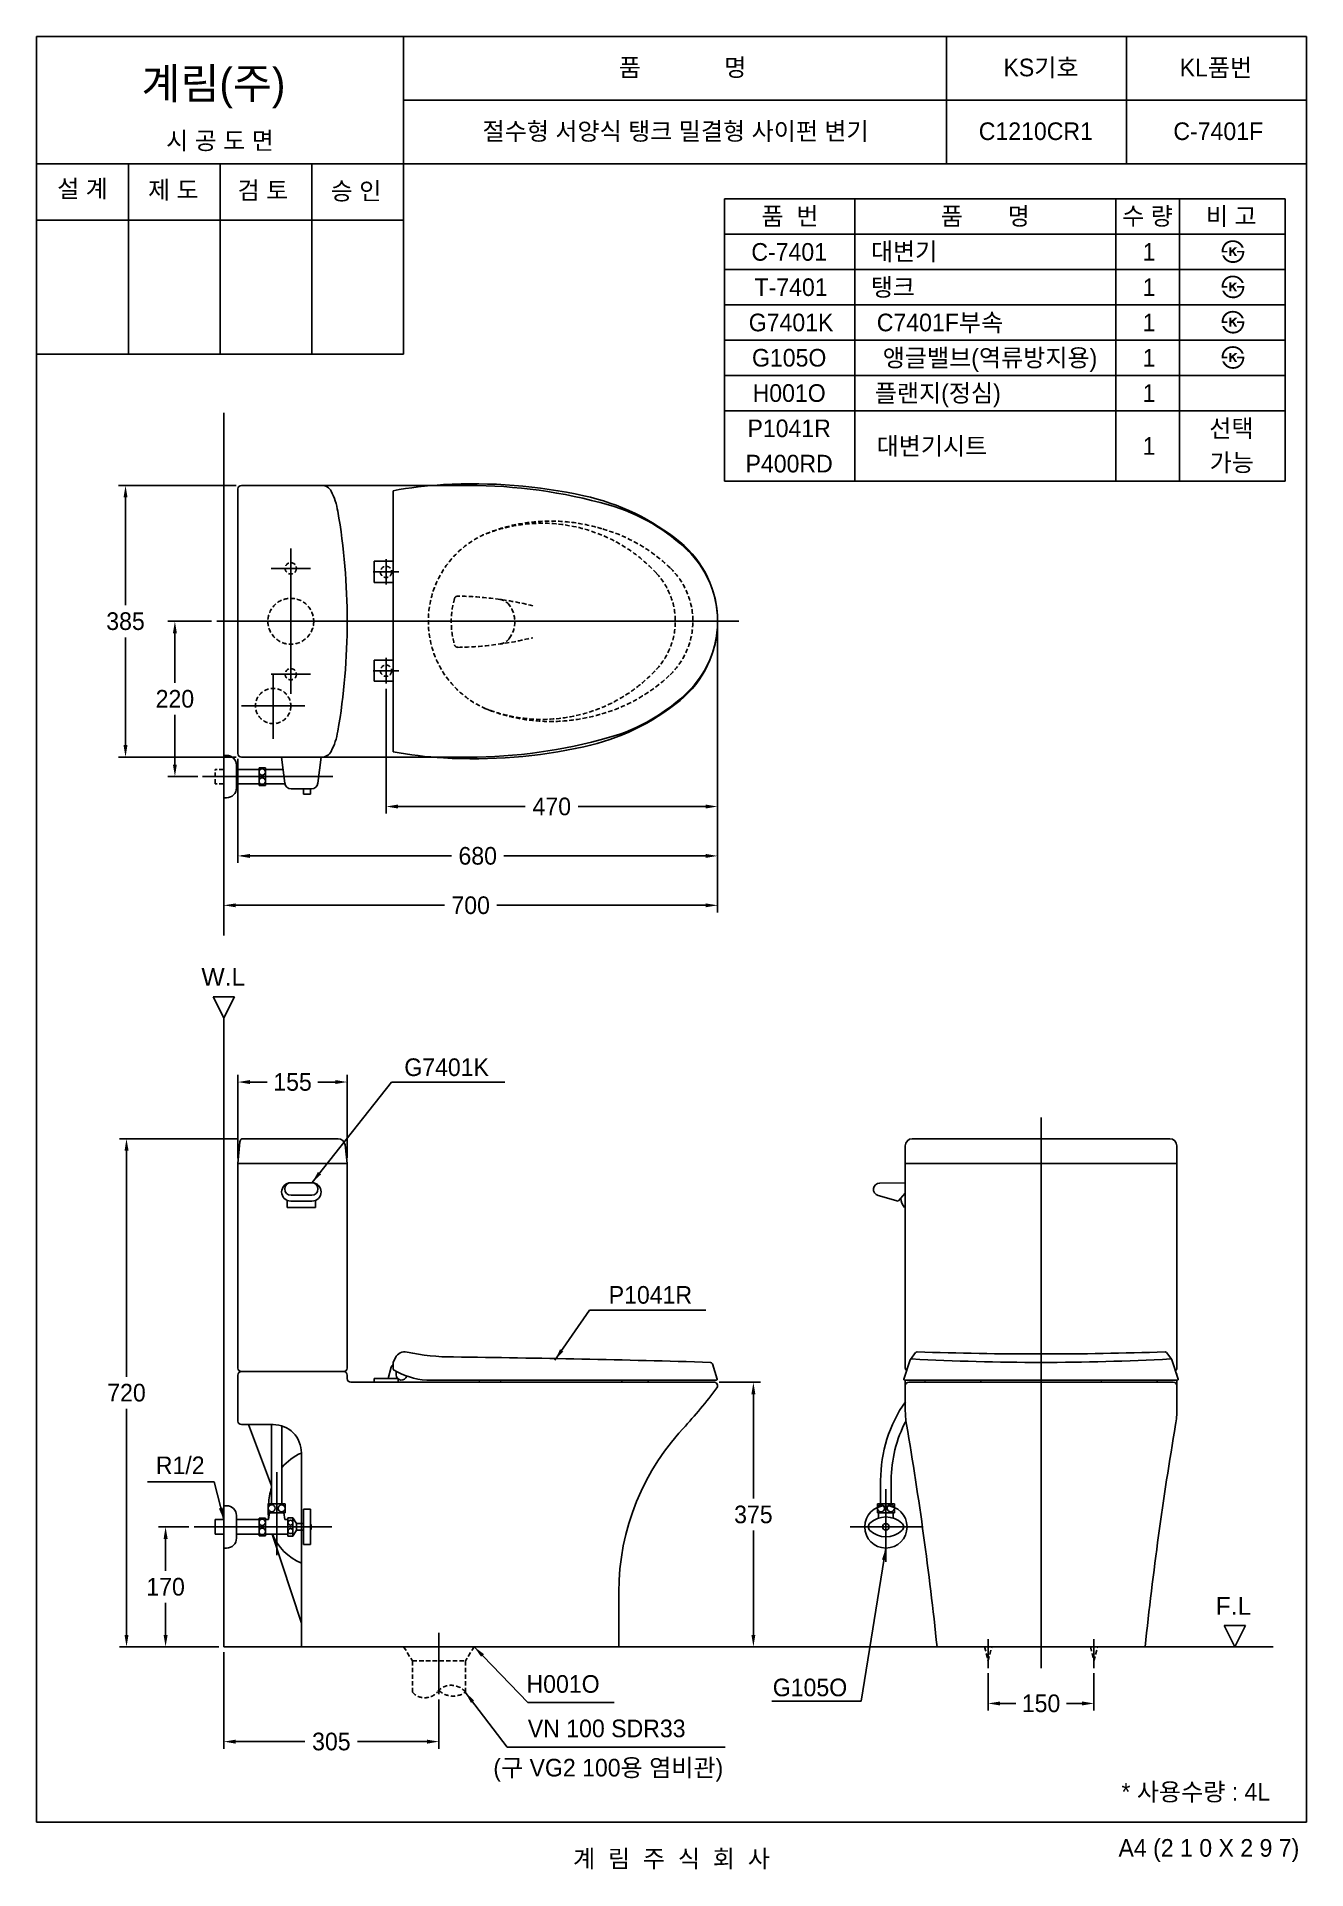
# Model space of a CAD drawing. Header units: millimetres. Extents: x 0 to 1800, y -67 to 2530.
import ezdxf
from ezdxf.enums import TextEntityAlignment as Align
from ezdxf.lldxf.tags import DXFTag

# ---------------------------------------------------------------- set-up
doc = ezdxf.new("R2010")
doc.units = ezdxf.units.MM
doc.linetypes.add('DASHED2', pattern=[9.525, 6.35, -3.175])
for name, color, linetype in [('TEXT', 7, 'Continuous'), ('내부선 및 부속', 4, 'Continuous'), ('도각라인', 255, 'Continuous'), ('외형선', 3, 'Continuous'), ('점선', 6, 'DASHED2'), ('중심선', 1, 'DASHED'), ('치수선', 7, 'Continuous')]:
    doc.layers.add(name, color=color, linetype=linetype)
doc.styles.add('____', font='')
doc.styles.add('타이틀', font='H2GTRM.TTF', dxfattribs={"height": 25})
doc.styles.get('____').set_extended_font_data('굴림')
tags = doc.linetypes.add('DASHDOT', pattern=[70, 31, -13, 13, -13]).pattern_tags.tags
tags[10:11] = [DXFTag(74, 4), DXFTag(75, 0), DXFTag(340, '0'), DXFTag(46, 0.0), DXFTag(50, 0.0), DXFTag(44, 0.0), DXFTag(45, 0.0)]
tags[8:9] = [DXFTag(74, 4), DXFTag(75, 0), DXFTag(340, '0'), DXFTag(46, 0.0), DXFTag(50, 0.0), DXFTag(44, 0.0), DXFTag(45, 0.0)]
tags[6:7] = [DXFTag(74, 4), DXFTag(75, 0), DXFTag(340, '0'), DXFTag(46, 0.0), DXFTag(50, 0.0), DXFTag(44, 0.0), DXFTag(45, 0.0)]
tags[4:5] = [DXFTag(74, 4), DXFTag(75, 0), DXFTag(340, '0'), DXFTag(46, 0.0), DXFTag(50, 0.0), DXFTag(44, 0.0), DXFTag(45, 0.0)]
tags = doc.linetypes.add('DASHED', pattern=[25.72, 12.86, -12.86]).pattern_tags.tags
tags[6:7] = [DXFTag(74, 4), DXFTag(75, 0), DXFTag(340, '0'), DXFTag(46, 0.0), DXFTag(50, 0.0), DXFTag(44, 0.0), DXFTag(45, 0.0)]
tags[4:5] = [DXFTag(74, 4), DXFTag(75, 0), DXFTag(340, '0'), DXFTag(46, 0.0), DXFTag(50, 0.0), DXFTag(44, 0.0), DXFTag(45, 0.0)]
doc.dimstyles.new('MSADIM', dxfattribs={"dimtxt": 33, "dimasz": 17, "dimexe": 10, "dimexo": 7.5, "dimgap": 10, "dimtad": 0, "dimtih": 1, "dimtoh": 1, "dimdec": 0, "dimzin": 1, "dimdsep": 46, "dimtxsty": '____', "dimcen": 11.25, "dimadec": 0, "dimazin": 0, "dimtfac": 1, "dimtdec": 0, "dimtix": 1, "dimtmove": 0, "dimatfit": 3, "dimfxl": 1, "dimtolj": 1, "dimtzin": 1, "dimarcsym": 0})

msp = doc.modelspace()

# ---------------------------------------------------------------- texts
at = {"layer": 'TEXT', "style": '타이틀'}
for s, p in [('품             명', (915.7, 2486.4)), ('KS기호', (1423.8, 2486.3)), ('KL품번', (1671.8, 2486.1)), ('시 공 도 면', (259.9, 2382.7)), ('절수형 서양식 탱크 밀결형 사이펀 변기', (905.8, 2396)), ('C1210CR1', (1416.5, 2396)), ('C-7401F', (1675.1, 2396)), ('설 계', (65, 2314.6)), ('제 도', (193.8, 2312.9)), ('검 토', (320.8, 2312.3)), ('승 인', (452.7, 2311.4)), ('품  번', (1067.9, 2275.7)), ('품       명', (1344.8, 2275.7)), ('수 량', (1574.8, 2275.7)), ('비 고', (1693.6, 2275.7)), ('C-7401', (1066.8, 2225)), ('대변기', (1229.7, 2225.6)), ('1', (1577, 2225)), ('T-7401', (1069.5, 2175)), ('탱크', (1213.9, 2175)), ('1', (1577, 2174.9)), ('G7401K', (1069.5, 2125)), ('C7401F부속', (1280.6, 2125)), ('1', (1577, 2124.9)), ('G105O', (1066.8, 2075)), ('앵글밸브(역류방지용)', (1351.5, 2075)), ('1', (1577, 2075)), ('H001O', (1066.8, 2025)), ('플랜지(정심)', (1277.5, 2025)), ('1', (1577, 2025)), ('P1041R', (1066.8, 1975)), ('선택', (1693.7, 1975)), ('대변기시트', (1269.1, 1949.9)), ('1', (1577, 1950)), ('P400RD', (1066.8, 1925)), ('가능', (1694.4, 1926.5)), ('P1041R', (870.1, 747.1)), ('* 사용수량 : 4L', (1643.3, 42.9)), ('계  림  주  식  회  사', (900, -51.7))]:
    msp.add_text(s, height=25, dxfattribs=at).set_placement(p, align=Align.MIDDLE_CENTER)
msp.add_text('계림(주)', height=44, dxfattribs=at).set_placement((148.7, 2441.8))
msp.add_text('A4 (2 1 0 X 2 9 7)', height=25, dxfattribs=at).set_placement((1790, -36.5), align=Align.MIDDLE_RIGHT)
at = {"layer": 'TEXT', "char_height": 25, "attachment_point": 1, "line_spacing_factor": 0.963855, "style": '타이틀'}
for s, insert, width in [('\\fArial;W.L', (233.6, 1210.1), 248.993), ('\\A1;G7401K', (521.2, 1082.2), 248.993), ('\\fArial;F.L', (1671.4, 318.8), 248.993), ('\\A1; H001O', (685.4, 208.3), 248.993), ('\\A1; G105O', (1034.5, 203.4), 248.993), ('\\A1;VN 100 SDR33', (696.3, 145.3), 379.657), ('\\A1;(구 VG2 100{\\fGulim|b0|i0|c129|p50;용 염비관)}', (647.4, 89.7), 379.657)]:
    msp.add_mtext(s, dxfattribs=dict(at, insert=insert, width=width))
at = {"layer": '치수선', "linetype": 'Continuous', "insert": (169, 518.1), "char_height": 25, "width": 248.993, "attachment_point": 1, "line_spacing_factor": 0.963855, "style": '타이틀'}
msp.add_mtext('\\A1;R1/2', dxfattribs=at)

# ---------------------------------------------------------------- blocks, each defined once
blk = doc.blocks.new('*D20')
at = {"layer": '치수선', "color": 0, "linetype": 'Continuous', "lineweight": -2, "transparency": 16777216}
for p, q in [((967.8, 623.4), (1026.1, 623.4)), ((1016.1, 606.4), (1016.1, 458.7)), ((1016.1, 265.4), (1016.1, 413.1)), ((832.8, 248.4), (1026.1, 248.4))]:
    blk.add_line(p, q, dxfattribs=at)
at = {"layer": '치수선', "color": 0, "linetype": 'Continuous', "transparency": 16777216}
for points in [[(1013.3, 606.4), (1018.9, 606.4), (1016.1, 623.4)], [(1013.3, 265.4), (1018.9, 265.4), (1016.1, 248.4)]]:
    blk.add_solid(points, dxfattribs=at)
at = {"layer": '치수선', "color": 0, "linetype": 'Continuous', "transparency": 16777216, "insert": (1016.1, 435.9), "char_height": 25, "attachment_point": 5, "style": '____'}
blk.add_mtext('\\A1;375', dxfattribs=at)
blk = doc.blocks.new('*D10')
at = {"layer": '치수선', "color": 0, "linetype": 'Continuous', "lineweight": -2, "transparency": 16777216}
for p, q in [((215.8, 418.4), (172.8, 418.4)), ((182.8, 401.4), (182.8, 356.3)), ((182.8, 265.4), (182.8, 310.6)), ((257.8, 248.4), (172.8, 248.4))]:
    blk.add_line(p, q, dxfattribs=at)
at = {"layer": '치수선', "color": 0, "linetype": 'Continuous', "transparency": 16777216}
for points in [[(180, 401.4), (185.7, 401.4), (182.8, 418.4)], [(180, 265.4), (185.7, 265.4), (182.8, 248.4)]]:
    blk.add_solid(points, dxfattribs=at)
at = {"layer": '치수선', "color": 0, "linetype": 'Continuous', "transparency": 16777216, "insert": (182.8, 333.4), "char_height": 25, "attachment_point": 5, "style": '____'}
blk.add_mtext('\\A1;170', dxfattribs=at)
blk = doc.blocks.new('*D11')
at = {"layer": '치수선', "color": 0, "linetype": 'Continuous', "lineweight": -2, "transparency": 16777216}
for p, q in [((247.8, 1701.6), (186, 1701.6)), ((196, 1684.6), (196, 1614.4)), ((196, 1498.6), (196, 1568.8)), ((228.5, 1481.6), (186, 1481.6))]:
    blk.add_line(p, q, dxfattribs=at)
at = {"layer": '치수선', "color": 0, "linetype": 'Continuous', "transparency": 16777216}
for points in [[(193.2, 1684.6), (198.8, 1684.6), (196, 1701.6)], [(193.2, 1498.6), (198.8, 1498.6), (196, 1481.6)]]:
    blk.add_solid(points, dxfattribs=at)
at = {"layer": '치수선', "color": 0, "linetype": 'Continuous', "transparency": 16777216, "insert": (196, 1591.6), "char_height": 25, "attachment_point": 5, "style": '____'}
blk.add_mtext('\\A1;220', dxfattribs=at)
blk = doc.blocks.new('*D12')
at = {"layer": '치수선', "color": 0, "linetype": 'Continuous', "lineweight": -2, "transparency": 16777216}
for p, q in [((282.8, 1894.1), (116, 1894.1)), ((126, 1877.1), (126, 1724.4)), ((126, 1526.1), (126, 1678.8)), ((282.8, 1509.1), (116, 1509.1))]:
    blk.add_line(p, q, dxfattribs=at)
at = {"layer": '치수선', "color": 0, "linetype": 'Continuous', "transparency": 16777216}
for points in [[(123.2, 1877.1), (128.8, 1877.1), (126, 1894.1)], [(123.2, 1526.1), (128.8, 1526.1), (126, 1509.1)]]:
    blk.add_solid(points, dxfattribs=at)
at = {"layer": '치수선', "color": 0, "linetype": 'Continuous', "transparency": 16777216, "insert": (126, 1701.6), "char_height": 25, "attachment_point": 5, "style": '____'}
blk.add_mtext('\\A1;385', dxfattribs=at)
blk = doc.blocks.new('*D13')
at = {"layer": '치수선', "color": 0, "linetype": 'Continuous', "lineweight": -2, "transparency": 16777216}
for p, q in [((285.4, 968.4), (117.4, 968.4)), ((127.4, 951.4), (127.4, 631.2)), ((127.4, 265.4), (127.4, 585.6)), ((258.5, 248.4), (117.4, 248.4))]:
    blk.add_line(p, q, dxfattribs=at)
at = {"layer": '치수선', "color": 0, "linetype": 'Continuous', "transparency": 16777216}
for points in [[(124.6, 951.4), (130.3, 951.4), (127.4, 968.4)], [(124.6, 265.4), (130.3, 265.4), (127.4, 248.4)]]:
    blk.add_solid(points, dxfattribs=at)
at = {"layer": '치수선', "color": 0, "linetype": 'Continuous', "transparency": 16777216, "insert": (127.4, 608.4), "char_height": 25, "attachment_point": 5, "style": '____'}
blk.add_mtext('\\A1;720', dxfattribs=at)
blk = doc.blocks.new('*D14')
at = {"layer": '치수선', "color": 0, "linetype": 'Continuous', "lineweight": -2, "transparency": 16777216}
for p, q in [((1348.9, 210.9), (1348.9, 158.2)), ((1498.9, 210.9), (1498.9, 158.2)), ((1365.9, 168.2), (1388, 168.2)), ((1481.9, 168.2), (1459.9, 168.2))]:
    blk.add_line(p, q, dxfattribs=at)
at = {"layer": '치수선', "color": 0, "linetype": 'Continuous', "transparency": 16777216}
for points in [[(1365.9, 171), (1365.9, 165.3), (1348.9, 168.2)], [(1481.9, 171), (1481.9, 165.3), (1498.9, 168.2)]]:
    blk.add_solid(points, dxfattribs=at)
at = {"layer": '치수선', "color": 0, "linetype": 'Continuous', "transparency": 16777216, "insert": (1423.9, 168.2), "char_height": 25, "attachment_point": 5, "style": '____'}
blk.add_mtext('\\A1;150', dxfattribs=at)
blk = doc.blocks.new('*D15')
at = {"layer": '치수선', "color": 0, "linetype": 'Continuous', "lineweight": -2, "transparency": 16777216}
for p, q in [((285.3, 940.9), (285.3, 1058.7)), ((302.3, 1048.7), (326.8, 1048.7)), ((423.3, 1048.7), (398.7, 1048.7)), ((440.3, 940.9), (440.3, 1058.7))]:
    blk.add_line(p, q, dxfattribs=at)
at = {"layer": '치수선', "color": 0, "linetype": 'Continuous', "transparency": 16777216}
for points in [[(302.3, 1051.5), (302.3, 1045.9), (285.3, 1048.7)], [(423.3, 1051.5), (423.3, 1045.9), (440.3, 1048.7)]]:
    blk.add_solid(points, dxfattribs=at)
at = {"layer": '치수선', "color": 0, "linetype": 'Continuous', "transparency": 16777216, "insert": (362.8, 1048.7), "char_height": 25, "attachment_point": 5, "style": '____'}
blk.add_mtext('\\A1;155', dxfattribs=at)
blk = doc.blocks.new('*D16')
at = {"layer": '치수선', "color": 0, "linetype": 'Continuous', "lineweight": -2, "transparency": 16777216}
for p, q in [((965.3, 1694.1), (965.3, 1429.1)), ((495.3, 1606.1), (495.3, 1429.1)), ((512.3, 1439.1), (692.6, 1439.1)), ((948.3, 1439.1), (767.9, 1439.1))]:
    blk.add_line(p, q, dxfattribs=at)
at = {"layer": '치수선', "color": 0, "linetype": 'Continuous', "transparency": 16777216}
for points in [[(512.3, 1441.9), (512.3, 1436.3), (495.3, 1439.1)], [(948.3, 1441.9), (948.3, 1436.3), (965.3, 1439.1)]]:
    blk.add_solid(points, dxfattribs=at)
at = {"layer": '치수선', "color": 0, "linetype": 'Continuous', "transparency": 16777216, "insert": (730.3, 1439.1), "char_height": 25, "attachment_point": 5, "style": '____'}
blk.add_mtext('\\A1;470', dxfattribs=at)
blk = doc.blocks.new('*D17')
at = {"layer": '치수선', "color": 0, "linetype": 'Continuous', "lineweight": -2, "transparency": 16777216}
for p, q in [((285.3, 1506.6), (285.3, 1359.1)), ((965.3, 1431.6), (965.3, 1359.1)), ((302.3, 1369.1), (588, 1369.1)), ((948.3, 1369.1), (662.5, 1369.1))]:
    blk.add_line(p, q, dxfattribs=at)
at = {"layer": '치수선', "color": 0, "linetype": 'Continuous', "transparency": 16777216}
for points in [[(302.3, 1371.9), (302.3, 1366.3), (285.3, 1369.1)], [(948.3, 1371.9), (948.3, 1366.3), (965.3, 1369.1)]]:
    blk.add_solid(points, dxfattribs=at)
at = {"layer": '치수선', "color": 0, "linetype": 'Continuous', "transparency": 16777216, "insert": (625.3, 1369.1), "char_height": 25, "attachment_point": 5, "style": '____'}
blk.add_mtext('\\A1;680', dxfattribs=at)
blk = doc.blocks.new('*D18')
at = {"layer": '치수선', "color": 0, "linetype": 'Continuous', "lineweight": -2, "transparency": 16777216}
for p, q in [((265.3, 1377.7), (265.3, 1289.1)), ((965.3, 1361.6), (965.3, 1289.1)), ((282.3, 1299.1), (578.1, 1299.1)), ((948.3, 1299.1), (652.4, 1299.1))]:
    blk.add_line(p, q, dxfattribs=at)
at = {"layer": '치수선', "color": 0, "linetype": 'Continuous', "transparency": 16777216}
for points in [[(282.3, 1301.9), (282.3, 1296.3), (265.3, 1299.1)], [(948.3, 1301.9), (948.3, 1296.3), (965.3, 1299.1)]]:
    blk.add_solid(points, dxfattribs=at)
at = {"layer": '치수선', "color": 0, "linetype": 'Continuous', "transparency": 16777216, "insert": (615.3, 1299.1), "char_height": 25, "attachment_point": 5, "style": '____'}
blk.add_mtext('\\A1;700', dxfattribs=at)
blk = doc.blocks.new('*D19')
at = {"layer": '치수선', "color": 0, "linetype": 'Continuous', "lineweight": -2, "transparency": 16777216}
for p, q in [((265.3, 240.9), (265.3, 104.1)), ((570.3, 173.7), (570.3, 104.1)), ((282.3, 114.1), (380.4, 114.1)), ((553.3, 114.1), (455.1, 114.1))]:
    blk.add_line(p, q, dxfattribs=at)
at = {"layer": '치수선', "color": 0, "linetype": 'Continuous', "transparency": 16777216}
for points in [[(282.3, 116.9), (282.3, 111.2), (265.3, 114.1)], [(553.3, 116.9), (553.3, 111.2), (570.3, 114.1)]]:
    blk.add_solid(points, dxfattribs=at)
at = {"layer": '치수선', "color": 0, "linetype": 'Continuous', "transparency": 16777216, "insert": (417.8, 114.1), "char_height": 25, "attachment_point": 5, "style": '____'}
blk.add_mtext('\\A1;305', dxfattribs=at)

# ---------------------------------------------------------------- dimensions: what is measured, and where the dimension line sits
at = {"layer": '치수선', "linetype": 'Continuous'}
for base, p1, p2, picture, middle in [((126, 1894.1), (290.3, 1509.1), (290.3, 1894.1), '*D12', (126, 1701.6)), ((196, 1481.6), (255.3, 1701.6), (236, 1481.6), '*D11', (196, 1591.6)), ((127.4, 968.4), (266, 248.4), (292.9, 968.4), '*D13', (127.4, 608.4)), ((1016.1, 623.4), (825.3, 248.4), (960.3, 623.4), '*D20', (1016.1, 435.9)), ((182.8, 248.4), (223.3, 418.4), (265.3, 248.4), '*D10', (182.8, 333.4))]:
    dim = msp.add_linear_dim(base=base, p1=p1, p2=p2, angle=90, dimstyle='MSADIM', override={"dimtxt": 25}, dxfattribs=at)
    dim.commit()
    dim.dimension.update_dxf_attribs({"geometry": picture, "text_midpoint": middle})
for base, p1, p2, picture, middle in [((495.3, 1439.1), (965.3, 1701.6), (495.3, 1613.6), '*D16', (730.3, 1439.1)), ((285.3, 1369.1), (965.3, 1439.1), (285.3, 1514.1), '*D17', (625.3, 1369.1)), ((265.3, 1299.1), (965.3, 1369.1), (265.3, 1385.2), '*D18', (615.3, 1299.1)), ((440.3, 1048.7), (285.3, 933.4), (440.3, 933.4), '*D15', (362.8, 1048.7)), ((570.3, 114.1), (265.3, 248.4), (570.3, 181.2), '*D19', (417.8, 114.1)), ((1498.9, 168.2), (1348.9, 218.4), (1498.9, 218.4), '*D14', (1423.9, 168.2))]:
    dim = msp.add_linear_dim(base=base, p1=p1, p2=p2, dimstyle='MSADIM', override={"dimtxt": 25}, dxfattribs=at)
    dim.commit()
    dim.dimension.update_dxf_attribs({"geometry": picture, "text_midpoint": middle})

# ---------------------------------------------------------------- hatches: boundary and pattern name
at = {"layer": 'TEXT'}
for points in [[(1679.9, 2224.2), (1679.8, 2224.6), (1679.8, 2225), (1679.8, 2225.4), (1679.8, 2225.8), (1679.8, 2226.2), (1679.9, 2226.6), (1679.9, 2227), (1679.9, 2227.4), (1680, 2227.8), (1680, 2228.2), (1680.1, 2228.6), (1680.2, 2229), (1680.3, 2229.4), (1680.4, 2229.8), (1680.5, 2230.1), (1680.6, 2230.5), (1680.7, 2230.9), (1680.8, 2231.3), (1681, 2231.7), (1681.1, 2232), (1681.3, 2232.4), (1681.4, 2232.7), (1681.6, 2233.1), (1681.8, 2233.4), (1682, 2233.8), (1682.1, 2234.1), (1682.4, 2234.4), (1682.6, 2234.8), (1682.8, 2235.1), (1683, 2235.4), (1683.2, 2235.7), (1683.8, 2236.3), (1684, 2236.6), (1684.3, 2236.9), (1684.6, 2237.2), (1684.9, 2237.5), (1685.2, 2237.8), (1685.5, 2238), (1685.8, 2238.3), (1686.1, 2238.5), (1686.4, 2238.7), (1686.8, 2239), (1687.1, 2239.2), (1687.4, 2239.4), (1687.8, 2239.6), (1688.2, 2239.8), (1688.5, 2239.9), (1688.9, 2240.1), (1689.3, 2240.3), (1689.7, 2240.5), (1690.2, 2240.6), (1690.6, 2240.7), (1691, 2240.9), (1691.5, 2241), (1691.9, 2241.1), (1692.4, 2241.2), (1692.8, 2241.2), (1693.3, 2241.3), (1693.8, 2241.4), (1694.2, 2241.4), (1694.7, 2241.4), (1695.2, 2241.5), (1695.7, 2241.5), (1696.5, 2241.5), (1696.8, 2241.4), (1697.2, 2241.4), (1697.6, 2241.4), (1697.9, 2241.3), (1698.3, 2241.3), (1698.6, 2241.2), (1699, 2241.2), (1699.3, 2241.1), (1699.7, 2241), (1700, 2241), (1700.4, 2240.9), (1700.7, 2240.8), (1701, 2240.7), (1701.4, 2240.6), (1701.7, 2240.5), (1702, 2240.4), (1702.3, 2240.2), (1702.6, 2240.1), (1702.9, 2240), (1703.2, 2239.8), (1703.5, 2239.7), (1703.8, 2239.5), (1704.1, 2239.4), (1704.4, 2239.2), (1704.7, 2239), (1705, 2238.9), (1705.2, 2238.7), (1705.5, 2238.5), (1705.8, 2238.3), (1706.1, 2238.1), (1706.5, 2237.7), (1706.9, 2237.4), (1707.3, 2237), (1707.7, 2236.6), (1708, 2236.2), (1708.4, 2235.8), (1708.7, 2235.4), (1709.1, 2234.9), (1709.4, 2234.5), (1709.7, 2234), (1710, 2233.5), (1710.3, 2233), (1710.5, 2232.5), (1710.8, 2232), (1711, 2231.5), (1711.3, 2230.9), (1711.3, 2230.9), (1708.2, 2230.9), (1708.2, 2230.9), (1708.1, 2231.1), (1708, 2231.3), (1708, 2231.4), (1707.9, 2231.6), (1707.8, 2231.8), (1707.7, 2232), (1707.7, 2232.1), (1707.6, 2232.3), (1707.5, 2232.5), (1707.4, 2232.6), (1707.3, 2232.8), (1707.2, 2233), (1707.1, 2233.1), (1707, 2233.3), (1706.9, 2233.5), (1706.7, 2233.6), (1706.6, 2233.8), (1706.5, 2233.9), (1706.2, 2234.3), (1705.9, 2234.6), (1705.6, 2234.9), (1705.3, 2235.2), (1705, 2235.5), (1704.7, 2235.8), (1704.3, 2236.1), (1704.1, 2236.3), (1703.8, 2236.4), (1703.6, 2236.6), (1703.4, 2236.8), (1703.1, 2236.9), (1702.9, 2237.1), (1702.6, 2237.2), (1702.4, 2237.4), (1702.2, 2237.5), (1701.9, 2237.6), (1701.7, 2237.7), (1701.4, 2237.8), (1701.2, 2238), (1700.9, 2238.1), (1700.6, 2238.2), (1700.4, 2238.3), (1700.1, 2238.3), (1699.9, 2238.4), (1699.6, 2238.5), (1699.3, 2238.6), (1699.1, 2238.6), (1698.8, 2238.7), (1698.5, 2238.7), (1698.2, 2238.8), (1698, 2238.8), (1697.7, 2238.9), (1697.4, 2238.9), (1697.1, 2238.9), (1696.8, 2239), (1696.5, 2239), (1696.3, 2239), (1696, 2239), (1695.6, 2239), (1695.3, 2239), (1694.9, 2238.9), (1694.6, 2238.9), (1694.3, 2238.9), (1693.9, 2238.9), (1693.6, 2238.8), (1693.3, 2238.8), (1693, 2238.7), (1692.7, 2238.7), (1692.3, 2238.6), (1692, 2238.5), (1691.7, 2238.4), (1691.4, 2238.3), (1691.1, 2238.2), (1690.9, 2238.1), (1690.6, 2238), (1690.3, 2237.9), (1690, 2237.8), (1689.7, 2237.7), (1689.4, 2237.5), (1689.2, 2237.4), (1688.9, 2237.3), (1688.7, 2237.1), (1688.4, 2236.9), (1688.1, 2236.8), (1687.9, 2236.6), (1687.6, 2236.4), (1687.4, 2236.2), (1687.2, 2236), (1686.9, 2235.8), (1686.7, 2235.6), (1686.5, 2235.4), (1686.2, 2235.2), (1686, 2235), (1685.8, 2234.7), (1685.6, 2234.5), (1685.4, 2234.3), (1685.2, 2234), (1685, 2233.8), (1684.8, 2233.5), (1684.7, 2233.3), (1684.5, 2233), (1684.3, 2232.7), (1684.2, 2232.5), (1684, 2232.2), (1683.9, 2231.9), (1683.8, 2231.6), (1683.7, 2231.3), (1683.5, 2231.1), (1683.4, 2230.8), (1683.3, 2230.5), (1683.2, 2230.2), (1683.1, 2229.8), (1683, 2229.5), (1683, 2229.2), (1682.9, 2228.9), (1682.8, 2228.6), (1682.8, 2228.2), (1682.7, 2227.9), (1682.7, 2227.6), (1682.7, 2227.2), (1682.6, 2226.9), (1682.6, 2226.5), (1682.6, 2226.5), (1687.8, 2226.5), (1687.8, 2226.5), (1687.8, 2226.5), (1687.8, 2224.2), (1687.8, 2224.2), (1687.8, 2224.2), (1679.9, 2224.2)], [(1712, 2226.5), (1712, 2226.1), (1712, 2225.6), (1712, 2225.2), (1712, 2224.8), (1711.9, 2224.3), (1711.9, 2223.9), (1711.9, 2223.5), (1711.8, 2223.1), (1711.7, 2222.7), (1711.6, 2222.2), (1711.6, 2221.8), (1711.5, 2221.4), (1711.3, 2221), (1711.2, 2220.6), (1711.1, 2220.2), (1711, 2219.8), (1710.8, 2219.4), (1710.7, 2219), (1710.5, 2218.7), (1710.4, 2218.3), (1710.2, 2217.9), (1710, 2217.6), (1709.8, 2217.2), (1709.6, 2216.9), (1709.4, 2216.5), (1709.2, 2216.2), (1709, 2215.9), (1708.8, 2215.5), (1708.5, 2215.2), (1708.3, 2214.9), (1708, 2214.6), (1707.8, 2214.3), (1707.5, 2214), (1707.2, 2213.7), (1707, 2213.5), (1706.7, 2213.2), (1706.4, 2212.9), (1706.1, 2212.7), (1705.8, 2212.4), (1705.5, 2212.2), (1705.2, 2212), (1704.8, 2211.8), (1704.5, 2211.6), (1704.2, 2211.4), (1703.8, 2211.2), (1703.5, 2211), (1703.1, 2210.8), (1702.8, 2210.7), (1702.4, 2210.5), (1702.1, 2210.3), (1701.7, 2210.2), (1701.3, 2210.1), (1700.9, 2209.9), (1700.5, 2209.8), (1700.2, 2209.7), (1699.8, 2209.6), (1699.4, 2209.6), (1699, 2209.5), (1698.6, 2209.4), (1698.2, 2209.4), (1697.8, 2209.4), (1697.4, 2209.3), (1697, 2209.3), (1696.6, 2209.3), (1695.9, 2209.3), (1695.3, 2209.3), (1694.6, 2209.4), (1694, 2209.5), (1693.3, 2209.5), (1693, 2209.6), (1692.7, 2209.7), (1692.4, 2209.7), (1692.1, 2209.8), (1691.8, 2209.9), (1691.5, 2209.9), (1691.2, 2210), (1691, 2210.1), (1690.7, 2210.2), (1690.4, 2210.3), (1690.1, 2210.4), (1689.8, 2210.5), (1689.5, 2210.6), (1689.3, 2210.7), (1689, 2210.9), (1688.7, 2211), (1688.5, 2211.1), (1688.2, 2211.3), (1687.9, 2211.4), (1687.7, 2211.6), (1687.4, 2211.7), (1686.9, 2212), (1686.6, 2212.2), (1686.4, 2212.4), (1686.1, 2212.6), (1685.9, 2212.8), (1685.6, 2213), (1685.4, 2213.2), (1685.1, 2213.4), (1684.9, 2213.6), (1684.7, 2213.8), (1684.5, 2214.1), (1684.2, 2214.3), (1684, 2214.5), (1683.8, 2214.8), (1683.6, 2215), (1683.4, 2215.2), (1683.2, 2215.5), (1683, 2215.8), (1682.8, 2216), (1682.6, 2216.3), (1682.5, 2216.6), (1682.3, 2216.8), (1682.1, 2217.1), (1681.9, 2217.4), (1681.8, 2217.7), (1681.6, 2218), (1681.5, 2218.3), (1681.3, 2218.6), (1681, 2219.2), (1680.8, 2219.9), (1680.8, 2219.9), (1683.7, 2219.9), (1683.7, 2219.9), (1683.9, 2219.4), (1684.2, 2219), (1684.4, 2218.6), (1684.6, 2218.2), (1684.9, 2217.9), (1685.1, 2217.5), (1685.4, 2217.1), (1685.7, 2216.8), (1685.9, 2216.5), (1686.2, 2216.1), (1686.5, 2215.8), (1686.8, 2215.5), (1687.1, 2215.2), (1687.4, 2215), (1687.7, 2214.7), (1688, 2214.5), (1688.2, 2214.3), (1688.4, 2214.1), (1688.7, 2214), (1688.9, 2213.8), (1689.1, 2213.7), (1689.4, 2213.5), (1689.6, 2213.4), (1689.9, 2213.2), (1690.1, 2213.1), (1690.4, 2213), (1690.6, 2212.9), (1690.9, 2212.8), (1691.1, 2212.7), (1691.4, 2212.6), (1691.7, 2212.5), (1691.9, 2212.4), (1692.2, 2212.3), (1692.5, 2212.3), (1692.7, 2212.2), (1693, 2212.1), (1693.3, 2212.1), (1693.6, 2212), (1693.9, 2212), (1694.2, 2212), (1694.5, 2211.9), (1694.8, 2211.9), (1695.1, 2211.9), (1695.4, 2211.9), (1695.7, 2211.9), (1696, 2211.9), (1696.3, 2211.9), (1697.1, 2211.9), (1697.4, 2211.9), (1697.7, 2212), (1698, 2212), (1698.2, 2212), (1698.5, 2212), (1698.7, 2212.1), (1699, 2212.1), (1699.3, 2212.2), (1699.5, 2212.2), (1699.8, 2212.3), (1700, 2212.4), (1700.3, 2212.5), (1700.5, 2212.5), (1700.8, 2212.6), (1701, 2212.7), (1701.3, 2212.8), (1701.5, 2212.9), (1701.8, 2213), (1702, 2213.1), (1702.3, 2213.3), (1702.5, 2213.4), (1702.7, 2213.5), (1703, 2213.7), (1703.2, 2213.8), (1703.4, 2213.9), (1703.7, 2214.1), (1703.9, 2214.3), (1704.1, 2214.4), (1704.3, 2214.6), (1704.6, 2214.8), (1704.8, 2215), (1705.1, 2215.2), (1705.3, 2215.4), (1705.6, 2215.7), (1705.8, 2215.9), (1706, 2216.1), (1706.2, 2216.4), (1706.4, 2216.6), (1706.6, 2216.9), (1706.8, 2217.1), (1707, 2217.4), (1707.2, 2217.7), (1707.3, 2218), (1707.5, 2218.2), (1707.7, 2218.5), (1707.8, 2218.8), (1708, 2219.1), (1708.1, 2219.4), (1708.2, 2219.7), (1708.3, 2220), (1708.4, 2220.4), (1708.6, 2220.7), (1708.7, 2221), (1708.7, 2221.3), (1708.8, 2221.7), (1708.9, 2222), (1709, 2222.4), (1709, 2222.7), (1709.1, 2223.1), (1709.1, 2223.4), (1709.2, 2223.8), (1709.2, 2224.2), (1709.2, 2224.2), (1701.8, 2224.2), (1701.8, 2224.2), (1701.8, 2224.2), (1701.8, 2226.5), (1701.8, 2226.5), (1701.8, 2226.5), (1712, 2226.5)], [(1693.6, 2227.2), (1698.4, 2231.6), (1702.3, 2231.6), (1696.9, 2226.6), (1701.9, 2219.1), (1698.6, 2219.1), (1695, 2224.8), (1693.6, 2223.6), (1693.6, 2219.1), (1690.7, 2219.1), (1690.7, 2231.7), (1693.6, 2231.7)], [(1679.9, 2174.2), (1679.8, 2174.6), (1679.8, 2175), (1679.8, 2175.4), (1679.8, 2175.8), (1679.8, 2176.2), (1679.9, 2176.6), (1679.9, 2177), (1679.9, 2177.4), (1680, 2177.8), (1680, 2178.2), (1680.1, 2178.6), (1680.2, 2179), (1680.3, 2179.4), (1680.4, 2179.8), (1680.5, 2180.1), (1680.6, 2180.5), (1680.7, 2180.9), (1680.8, 2181.3), (1681, 2181.7), (1681.1, 2182), (1681.3, 2182.4), (1681.4, 2182.7), (1681.6, 2183.1), (1681.8, 2183.4), (1682, 2183.8), (1682.1, 2184.1), (1682.4, 2184.4), (1682.6, 2184.8), (1682.8, 2185.1), (1683, 2185.4), (1683.2, 2185.7), (1683.8, 2186.3), (1684, 2186.6), (1684.3, 2186.9), (1684.6, 2187.2), (1684.9, 2187.5), (1685.2, 2187.8), (1685.5, 2188), (1685.8, 2188.3), (1686.1, 2188.5), (1686.4, 2188.7), (1686.8, 2189), (1687.1, 2189.2), (1687.4, 2189.4), (1687.8, 2189.6), (1688.2, 2189.8), (1688.5, 2189.9), (1688.9, 2190.1), (1689.3, 2190.3), (1689.7, 2190.5), (1690.2, 2190.6), (1690.6, 2190.7), (1691, 2190.9), (1691.5, 2191), (1691.9, 2191.1), (1692.4, 2191.2), (1692.8, 2191.2), (1693.3, 2191.3), (1693.8, 2191.4), (1694.2, 2191.4), (1694.7, 2191.4), (1695.2, 2191.5), (1695.7, 2191.5), (1696.5, 2191.5), (1696.8, 2191.4), (1697.2, 2191.4), (1697.6, 2191.4), (1697.9, 2191.3), (1698.3, 2191.3), (1698.6, 2191.2), (1699, 2191.2), (1699.3, 2191.1), (1699.7, 2191), (1700, 2191), (1700.4, 2190.9), (1700.7, 2190.8), (1701, 2190.7), (1701.4, 2190.6), (1701.7, 2190.5), (1702, 2190.4), (1702.3, 2190.2), (1702.6, 2190.1), (1702.9, 2190), (1703.2, 2189.8), (1703.5, 2189.7), (1703.8, 2189.5), (1704.1, 2189.4), (1704.4, 2189.2), (1704.7, 2189), (1705, 2188.9), (1705.2, 2188.7), (1705.5, 2188.5), (1705.8, 2188.3), (1706.1, 2188.1), (1706.5, 2187.7), (1706.9, 2187.4), (1707.3, 2187), (1707.7, 2186.6), (1708, 2186.2), (1708.4, 2185.8), (1708.7, 2185.4), (1709.1, 2184.9), (1709.4, 2184.5), (1709.7, 2184), (1710, 2183.5), (1710.3, 2183), (1710.5, 2182.5), (1710.8, 2182), (1711, 2181.5), (1711.3, 2180.9), (1711.3, 2180.9), (1708.2, 2180.9), (1708.2, 2180.9), (1708.1, 2181.1), (1708, 2181.3), (1708, 2181.4), (1707.9, 2181.6), (1707.8, 2181.8), (1707.7, 2182), (1707.7, 2182.1), (1707.6, 2182.3), (1707.5, 2182.5), (1707.4, 2182.6), (1707.3, 2182.8), (1707.2, 2183), (1707.1, 2183.1), (1707, 2183.3), (1706.9, 2183.5), (1706.7, 2183.6), (1706.6, 2183.8), (1706.5, 2183.9), (1706.2, 2184.3), (1705.9, 2184.6), (1705.6, 2184.9), (1705.3, 2185.2), (1705, 2185.5), (1704.7, 2185.8), (1704.3, 2186.1), (1704.1, 2186.3), (1703.8, 2186.4), (1703.6, 2186.6), (1703.4, 2186.8), (1703.1, 2186.9), (1702.9, 2187.1), (1702.6, 2187.2), (1702.4, 2187.4), (1702.2, 2187.5), (1701.9, 2187.6), (1701.7, 2187.7), (1701.4, 2187.8), (1701.2, 2188), (1700.9, 2188.1), (1700.6, 2188.2), (1700.4, 2188.3), (1700.1, 2188.3), (1699.9, 2188.4), (1699.6, 2188.5), (1699.3, 2188.6), (1699.1, 2188.6), (1698.8, 2188.7), (1698.5, 2188.7), (1698.2, 2188.8), (1698, 2188.8), (1697.7, 2188.9), (1697.4, 2188.9), (1697.1, 2188.9), (1696.8, 2189), (1696.5, 2189), (1696.3, 2189), (1696, 2189), (1695.6, 2189), (1695.3, 2189), (1694.9, 2188.9), (1694.6, 2188.9), (1694.3, 2188.9), (1693.9, 2188.9), (1693.6, 2188.8), (1693.3, 2188.8), (1693, 2188.7), (1692.7, 2188.7), (1692.3, 2188.6), (1692, 2188.5), (1691.7, 2188.4), (1691.4, 2188.3), (1691.1, 2188.2), (1690.9, 2188.1), (1690.6, 2188), (1690.3, 2187.9), (1690, 2187.8), (1689.7, 2187.7), (1689.4, 2187.5), (1689.2, 2187.4), (1688.9, 2187.3), (1688.7, 2187.1), (1688.4, 2186.9), (1688.1, 2186.8), (1687.9, 2186.6), (1687.6, 2186.4), (1687.4, 2186.2), (1687.2, 2186), (1686.9, 2185.8), (1686.7, 2185.6), (1686.5, 2185.4), (1686.2, 2185.2), (1686, 2185), (1685.8, 2184.7), (1685.6, 2184.5), (1685.4, 2184.3), (1685.2, 2184), (1685, 2183.8), (1684.8, 2183.5), (1684.7, 2183.3), (1684.5, 2183), (1684.3, 2182.7), (1684.2, 2182.5), (1684, 2182.2), (1683.9, 2181.9), (1683.8, 2181.6), (1683.7, 2181.3), (1683.5, 2181.1), (1683.4, 2180.8), (1683.3, 2180.5), (1683.2, 2180.2), (1683.1, 2179.8), (1683, 2179.5), (1683, 2179.2), (1682.9, 2178.9), (1682.8, 2178.6), (1682.8, 2178.2), (1682.7, 2177.9), (1682.7, 2177.6), (1682.7, 2177.2), (1682.6, 2176.9), (1682.6, 2176.5), (1682.6, 2176.5), (1687.8, 2176.5), (1687.8, 2176.5), (1687.8, 2176.5), (1687.8, 2174.2), (1687.8, 2174.2), (1687.8, 2174.2), (1679.9, 2174.2)], [(1693.6, 2177.2), (1698.4, 2181.6), (1702.3, 2181.6), (1696.9, 2176.6), (1701.9, 2169.1), (1698.6, 2169.1), (1695, 2174.8), (1693.6, 2173.6), (1693.6, 2169.1), (1690.7, 2169.1), (1690.7, 2181.7), (1693.6, 2181.7)], [(1712, 2176.5), (1712, 2176.1), (1712, 2175.6), (1712, 2175.2), (1712, 2174.8), (1711.9, 2174.3), (1711.9, 2173.9), (1711.9, 2173.5), (1711.8, 2173.1), (1711.7, 2172.7), (1711.6, 2172.2), (1711.6, 2171.8), (1711.5, 2171.4), (1711.3, 2171), (1711.2, 2170.6), (1711.1, 2170.2), (1711, 2169.8), (1710.8, 2169.4), (1710.7, 2169), (1710.5, 2168.7), (1710.4, 2168.3), (1710.2, 2167.9), (1710, 2167.6), (1709.8, 2167.2), (1709.6, 2166.9), (1709.4, 2166.5), (1709.2, 2166.2), (1709, 2165.9), (1708.8, 2165.5), (1708.5, 2165.2), (1708.3, 2164.9), (1708, 2164.6), (1707.8, 2164.3), (1707.5, 2164), (1707.2, 2163.7), (1707, 2163.5), (1706.7, 2163.2), (1706.4, 2162.9), (1706.1, 2162.7), (1705.8, 2162.4), (1705.5, 2162.2), (1705.2, 2162), (1704.8, 2161.8), (1704.5, 2161.6), (1704.2, 2161.4), (1703.8, 2161.2), (1703.5, 2161), (1703.1, 2160.8), (1702.8, 2160.7), (1702.4, 2160.5), (1702.1, 2160.3), (1701.7, 2160.2), (1701.3, 2160.1), (1700.9, 2159.9), (1700.5, 2159.8), (1700.2, 2159.7), (1699.8, 2159.6), (1699.4, 2159.6), (1699, 2159.5), (1698.6, 2159.4), (1698.2, 2159.4), (1697.8, 2159.4), (1697.4, 2159.3), (1697, 2159.3), (1696.6, 2159.3), (1695.9, 2159.3), (1695.3, 2159.3), (1694.6, 2159.4), (1694, 2159.5), (1693.3, 2159.5), (1693, 2159.6), (1692.7, 2159.7), (1692.4, 2159.7), (1692.1, 2159.8), (1691.8, 2159.9), (1691.5, 2159.9), (1691.2, 2160), (1691, 2160.1), (1690.7, 2160.2), (1690.4, 2160.3), (1690.1, 2160.4), (1689.8, 2160.5), (1689.5, 2160.6), (1689.3, 2160.7), (1689, 2160.9), (1688.7, 2161), (1688.5, 2161.1), (1688.2, 2161.3), (1687.9, 2161.4), (1687.7, 2161.6), (1687.4, 2161.7), (1686.9, 2162), (1686.6, 2162.2), (1686.4, 2162.4), (1686.1, 2162.6), (1685.9, 2162.8), (1685.6, 2163), (1685.4, 2163.2), (1685.1, 2163.4), (1684.9, 2163.6), (1684.7, 2163.8), (1684.5, 2164.1), (1684.2, 2164.3), (1684, 2164.5), (1683.8, 2164.8), (1683.6, 2165), (1683.4, 2165.2), (1683.2, 2165.5), (1683, 2165.8), (1682.8, 2166), (1682.6, 2166.3), (1682.5, 2166.6), (1682.3, 2166.8), (1682.1, 2167.1), (1681.9, 2167.4), (1681.8, 2167.7), (1681.6, 2168), (1681.5, 2168.3), (1681.3, 2168.6), (1681, 2169.2), (1680.8, 2169.9), (1680.8, 2169.9), (1683.7, 2169.9), (1683.7, 2169.9), (1683.9, 2169.4), (1684.2, 2169), (1684.4, 2168.6), (1684.6, 2168.2), (1684.9, 2167.9), (1685.1, 2167.5), (1685.4, 2167.1), (1685.7, 2166.8), (1685.9, 2166.5), (1686.2, 2166.1), (1686.5, 2165.8), (1686.8, 2165.5), (1687.1, 2165.2), (1687.4, 2165), (1687.7, 2164.7), (1688, 2164.5), (1688.2, 2164.3), (1688.4, 2164.1), (1688.7, 2164), (1688.9, 2163.8), (1689.1, 2163.7), (1689.4, 2163.5), (1689.6, 2163.4), (1689.9, 2163.2), (1690.1, 2163.1), (1690.4, 2163), (1690.6, 2162.9), (1690.9, 2162.8), (1691.1, 2162.7), (1691.4, 2162.6), (1691.7, 2162.5), (1691.9, 2162.4), (1692.2, 2162.3), (1692.5, 2162.3), (1692.7, 2162.2), (1693, 2162.1), (1693.3, 2162.1), (1693.6, 2162), (1693.9, 2162), (1694.2, 2162), (1694.5, 2161.9), (1694.8, 2161.9), (1695.1, 2161.9), (1695.4, 2161.9), (1695.7, 2161.9), (1696, 2161.9), (1696.3, 2161.9), (1697.1, 2161.9), (1697.4, 2161.9), (1697.7, 2162), (1698, 2162), (1698.2, 2162), (1698.5, 2162), (1698.7, 2162.1), (1699, 2162.1), (1699.3, 2162.2), (1699.5, 2162.2), (1699.8, 2162.3), (1700, 2162.4), (1700.3, 2162.5), (1700.5, 2162.5), (1700.8, 2162.6), (1701, 2162.7), (1701.3, 2162.8), (1701.5, 2162.9), (1701.8, 2163), (1702, 2163.1), (1702.3, 2163.3), (1702.5, 2163.4), (1702.7, 2163.5), (1703, 2163.7), (1703.2, 2163.8), (1703.4, 2163.9), (1703.7, 2164.1), (1703.9, 2164.3), (1704.1, 2164.4), (1704.3, 2164.6), (1704.6, 2164.8), (1704.8, 2165), (1705.1, 2165.2), (1705.3, 2165.4), (1705.6, 2165.7), (1705.8, 2165.9), (1706, 2166.1), (1706.2, 2166.4), (1706.4, 2166.6), (1706.6, 2166.9), (1706.8, 2167.1), (1707, 2167.4), (1707.2, 2167.7), (1707.3, 2168), (1707.5, 2168.2), (1707.7, 2168.5), (1707.8, 2168.8), (1708, 2169.1), (1708.1, 2169.4), (1708.2, 2169.7), (1708.3, 2170), (1708.4, 2170.4), (1708.6, 2170.7), (1708.7, 2171), (1708.7, 2171.3), (1708.8, 2171.7), (1708.9, 2172), (1709, 2172.4), (1709, 2172.7), (1709.1, 2173.1), (1709.1, 2173.4), (1709.2, 2173.8), (1709.2, 2174.2), (1709.2, 2174.2), (1701.8, 2174.2), (1701.8, 2174.2), (1701.8, 2174.2), (1701.8, 2176.5), (1701.8, 2176.5), (1701.8, 2176.5), (1712, 2176.5)], [(1679.9, 2124.2), (1679.8, 2124.6), (1679.8, 2125), (1679.8, 2125.4), (1679.8, 2125.8), (1679.8, 2126.2), (1679.9, 2126.6), (1679.9, 2127), (1679.9, 2127.4), (1680, 2127.8), (1680, 2128.2), (1680.1, 2128.6), (1680.2, 2129), (1680.3, 2129.4), (1680.4, 2129.8), (1680.5, 2130.1), (1680.6, 2130.5), (1680.7, 2130.9), (1680.8, 2131.3), (1681, 2131.7), (1681.1, 2132), (1681.3, 2132.4), (1681.4, 2132.7), (1681.6, 2133.1), (1681.8, 2133.4), (1682, 2133.8), (1682.1, 2134.1), (1682.4, 2134.4), (1682.6, 2134.8), (1682.8, 2135.1), (1683, 2135.4), (1683.2, 2135.7), (1683.8, 2136.3), (1684, 2136.6), (1684.3, 2136.9), (1684.6, 2137.2), (1684.9, 2137.5), (1685.2, 2137.8), (1685.5, 2138), (1685.8, 2138.3), (1686.1, 2138.5), (1686.4, 2138.7), (1686.8, 2139), (1687.1, 2139.2), (1687.4, 2139.4), (1687.8, 2139.6), (1688.2, 2139.8), (1688.5, 2139.9), (1688.9, 2140.1), (1689.3, 2140.3), (1689.7, 2140.5), (1690.2, 2140.6), (1690.6, 2140.7), (1691, 2140.9), (1691.5, 2141), (1691.9, 2141.1), (1692.4, 2141.2), (1692.8, 2141.2), (1693.3, 2141.3), (1693.8, 2141.4), (1694.2, 2141.4), (1694.7, 2141.4), (1695.2, 2141.5), (1695.7, 2141.5), (1696.5, 2141.5), (1696.8, 2141.4), (1697.2, 2141.4), (1697.6, 2141.4), (1697.9, 2141.3), (1698.3, 2141.3), (1698.6, 2141.2), (1699, 2141.2), (1699.3, 2141.1), (1699.7, 2141), (1700, 2141), (1700.4, 2140.9), (1700.7, 2140.8), (1701, 2140.7), (1701.4, 2140.6), (1701.7, 2140.5), (1702, 2140.4), (1702.3, 2140.2), (1702.6, 2140.1), (1702.9, 2140), (1703.2, 2139.8), (1703.5, 2139.7), (1703.8, 2139.5), (1704.1, 2139.4), (1704.4, 2139.2), (1704.7, 2139), (1705, 2138.9), (1705.2, 2138.7), (1705.5, 2138.5), (1705.8, 2138.3), (1706.1, 2138.1), (1706.5, 2137.7), (1706.9, 2137.4), (1707.3, 2137), (1707.7, 2136.6), (1708, 2136.2), (1708.4, 2135.8), (1708.7, 2135.4), (1709.1, 2134.9), (1709.4, 2134.5), (1709.7, 2134), (1710, 2133.5), (1710.3, 2133), (1710.5, 2132.5), (1710.8, 2132), (1711, 2131.5), (1711.3, 2130.9), (1711.3, 2130.9), (1708.2, 2130.9), (1708.2, 2130.9), (1708.1, 2131.1), (1708, 2131.3), (1708, 2131.4), (1707.9, 2131.6), (1707.8, 2131.8), (1707.7, 2132), (1707.7, 2132.1), (1707.6, 2132.3), (1707.5, 2132.5), (1707.4, 2132.6), (1707.3, 2132.8), (1707.2, 2133), (1707.1, 2133.1), (1707, 2133.3), (1706.9, 2133.5), (1706.7, 2133.6), (1706.6, 2133.8), (1706.5, 2133.9), (1706.2, 2134.3), (1705.9, 2134.6), (1705.6, 2134.9), (1705.3, 2135.2), (1705, 2135.5), (1704.7, 2135.8), (1704.3, 2136.1), (1704.1, 2136.3), (1703.8, 2136.4), (1703.6, 2136.6), (1703.4, 2136.8), (1703.1, 2136.9), (1702.9, 2137.1), (1702.6, 2137.2), (1702.4, 2137.4), (1702.2, 2137.5), (1701.9, 2137.6), (1701.7, 2137.7), (1701.4, 2137.8), (1701.2, 2138), (1700.9, 2138.1), (1700.6, 2138.2), (1700.4, 2138.3), (1700.1, 2138.3), (1699.9, 2138.4), (1699.6, 2138.5), (1699.3, 2138.6), (1699.1, 2138.6), (1698.8, 2138.7), (1698.5, 2138.7), (1698.2, 2138.8), (1698, 2138.8), (1697.7, 2138.9), (1697.4, 2138.9), (1697.1, 2138.9), (1696.8, 2139), (1696.5, 2139), (1696.3, 2139), (1696, 2139), (1695.6, 2139), (1695.3, 2139), (1694.9, 2138.9), (1694.6, 2138.9), (1694.3, 2138.9), (1693.9, 2138.9), (1693.6, 2138.8), (1693.3, 2138.8), (1693, 2138.7), (1692.7, 2138.7), (1692.3, 2138.6), (1692, 2138.5), (1691.7, 2138.4), (1691.4, 2138.3), (1691.1, 2138.2), (1690.9, 2138.1), (1690.6, 2138), (1690.3, 2137.9), (1690, 2137.8), (1689.7, 2137.7), (1689.4, 2137.5), (1689.2, 2137.4), (1688.9, 2137.3), (1688.7, 2137.1), (1688.4, 2136.9), (1688.1, 2136.8), (1687.9, 2136.6), (1687.6, 2136.4), (1687.4, 2136.2), (1687.2, 2136), (1686.9, 2135.8), (1686.7, 2135.6), (1686.5, 2135.4), (1686.2, 2135.2), (1686, 2135), (1685.8, 2134.7), (1685.6, 2134.5), (1685.4, 2134.3), (1685.2, 2134), (1685, 2133.8), (1684.8, 2133.5), (1684.7, 2133.3), (1684.5, 2133), (1684.3, 2132.7), (1684.2, 2132.5), (1684, 2132.2), (1683.9, 2131.9), (1683.8, 2131.6), (1683.7, 2131.3), (1683.5, 2131.1), (1683.4, 2130.8), (1683.3, 2130.5), (1683.2, 2130.2), (1683.1, 2129.8), (1683, 2129.5), (1683, 2129.2), (1682.9, 2128.9), (1682.8, 2128.6), (1682.8, 2128.2), (1682.7, 2127.9), (1682.7, 2127.6), (1682.7, 2127.2), (1682.6, 2126.9), (1682.6, 2126.5), (1682.6, 2126.5), (1687.8, 2126.5), (1687.8, 2126.5), (1687.8, 2126.5), (1687.8, 2124.2), (1687.8, 2124.2), (1687.8, 2124.2), (1679.9, 2124.2)], [(1693.6, 2127.2), (1698.4, 2131.6), (1702.3, 2131.6), (1696.9, 2126.6), (1701.9, 2119.1), (1698.6, 2119.1), (1695, 2124.8), (1693.6, 2123.6), (1693.6, 2119.1), (1690.7, 2119.1), (1690.7, 2131.7), (1693.6, 2131.7)], [(1712, 2126.5), (1712, 2126.1), (1712, 2125.6), (1712, 2125.2), (1712, 2124.8), (1711.9, 2124.3), (1711.9, 2123.9), (1711.9, 2123.5), (1711.8, 2123.1), (1711.7, 2122.7), (1711.6, 2122.2), (1711.6, 2121.8), (1711.5, 2121.4), (1711.3, 2121), (1711.2, 2120.6), (1711.1, 2120.2), (1711, 2119.8), (1710.8, 2119.4), (1710.7, 2119), (1710.5, 2118.7), (1710.4, 2118.3), (1710.2, 2117.9), (1710, 2117.6), (1709.8, 2117.2), (1709.6, 2116.9), (1709.4, 2116.5), (1709.2, 2116.2), (1709, 2115.9), (1708.8, 2115.5), (1708.5, 2115.2), (1708.3, 2114.9), (1708, 2114.6), (1707.8, 2114.3), (1707.5, 2114), (1707.2, 2113.7), (1707, 2113.5), (1706.7, 2113.2), (1706.4, 2112.9), (1706.1, 2112.7), (1705.8, 2112.4), (1705.5, 2112.2), (1705.2, 2112), (1704.8, 2111.8), (1704.5, 2111.6), (1704.2, 2111.4), (1703.8, 2111.2), (1703.5, 2111), (1703.1, 2110.8), (1702.8, 2110.7), (1702.4, 2110.5), (1702.1, 2110.3), (1701.7, 2110.2), (1701.3, 2110.1), (1700.9, 2109.9), (1700.5, 2109.8), (1700.2, 2109.7), (1699.8, 2109.6), (1699.4, 2109.6), (1699, 2109.5), (1698.6, 2109.4), (1698.2, 2109.4), (1697.8, 2109.4), (1697.4, 2109.3), (1697, 2109.3), (1696.6, 2109.3), (1695.9, 2109.3), (1695.3, 2109.3), (1694.6, 2109.4), (1694, 2109.5), (1693.3, 2109.5), (1693, 2109.6), (1692.7, 2109.7), (1692.4, 2109.7), (1692.1, 2109.8), (1691.8, 2109.9), (1691.5, 2109.9), (1691.2, 2110), (1691, 2110.1), (1690.7, 2110.2), (1690.4, 2110.3), (1690.1, 2110.4), (1689.8, 2110.5), (1689.5, 2110.6), (1689.3, 2110.7), (1689, 2110.9), (1688.7, 2111), (1688.5, 2111.1), (1688.2, 2111.3), (1687.9, 2111.4), (1687.7, 2111.6), (1687.4, 2111.7), (1686.9, 2112), (1686.6, 2112.2), (1686.4, 2112.4), (1686.1, 2112.6), (1685.9, 2112.8), (1685.6, 2113), (1685.4, 2113.2), (1685.1, 2113.4), (1684.9, 2113.6), (1684.7, 2113.8), (1684.5, 2114.1), (1684.2, 2114.3), (1684, 2114.5), (1683.8, 2114.8), (1683.6, 2115), (1683.4, 2115.2), (1683.2, 2115.5), (1683, 2115.8), (1682.8, 2116), (1682.6, 2116.3), (1682.5, 2116.6), (1682.3, 2116.8), (1682.1, 2117.1), (1681.9, 2117.4), (1681.8, 2117.7), (1681.6, 2118), (1681.5, 2118.3), (1681.3, 2118.6), (1681, 2119.2), (1680.8, 2119.9), (1680.8, 2119.9), (1683.7, 2119.9), (1683.7, 2119.9), (1683.9, 2119.4), (1684.2, 2119), (1684.4, 2118.6), (1684.6, 2118.2), (1684.9, 2117.9), (1685.1, 2117.5), (1685.4, 2117.1), (1685.7, 2116.8), (1685.9, 2116.5), (1686.2, 2116.1), (1686.5, 2115.8), (1686.8, 2115.5), (1687.1, 2115.2), (1687.4, 2115), (1687.7, 2114.7), (1688, 2114.5), (1688.2, 2114.3), (1688.4, 2114.1), (1688.7, 2114), (1688.9, 2113.8), (1689.1, 2113.7), (1689.4, 2113.5), (1689.6, 2113.4), (1689.9, 2113.2), (1690.1, 2113.1), (1690.4, 2113), (1690.6, 2112.9), (1690.9, 2112.8), (1691.1, 2112.7), (1691.4, 2112.6), (1691.7, 2112.5), (1691.9, 2112.4), (1692.2, 2112.3), (1692.5, 2112.3), (1692.7, 2112.2), (1693, 2112.1), (1693.3, 2112.1), (1693.6, 2112), (1693.9, 2112), (1694.2, 2112), (1694.5, 2111.9), (1694.8, 2111.9), (1695.1, 2111.9), (1695.4, 2111.9), (1695.7, 2111.9), (1696, 2111.9), (1696.3, 2111.9), (1697.1, 2111.9), (1697.4, 2111.9), (1697.7, 2112), (1698, 2112), (1698.2, 2112), (1698.5, 2112), (1698.7, 2112.1), (1699, 2112.1), (1699.3, 2112.2), (1699.5, 2112.2), (1699.8, 2112.3), (1700, 2112.4), (1700.3, 2112.5), (1700.5, 2112.5), (1700.8, 2112.6), (1701, 2112.7), (1701.3, 2112.8), (1701.5, 2112.9), (1701.8, 2113), (1702, 2113.1), (1702.3, 2113.3), (1702.5, 2113.4), (1702.7, 2113.5), (1703, 2113.7), (1703.2, 2113.8), (1703.4, 2113.9), (1703.7, 2114.1), (1703.9, 2114.3), (1704.1, 2114.4), (1704.3, 2114.6), (1704.6, 2114.8), (1704.8, 2115), (1705.1, 2115.2), (1705.3, 2115.4), (1705.6, 2115.7), (1705.8, 2115.9), (1706, 2116.1), (1706.2, 2116.4), (1706.4, 2116.6), (1706.6, 2116.9), (1706.8, 2117.1), (1707, 2117.4), (1707.2, 2117.7), (1707.3, 2118), (1707.5, 2118.2), (1707.7, 2118.5), (1707.8, 2118.8), (1708, 2119.1), (1708.1, 2119.4), (1708.2, 2119.7), (1708.3, 2120), (1708.4, 2120.4), (1708.6, 2120.7), (1708.7, 2121), (1708.7, 2121.3), (1708.8, 2121.7), (1708.9, 2122), (1709, 2122.4), (1709, 2122.7), (1709.1, 2123.1), (1709.1, 2123.4), (1709.2, 2123.8), (1709.2, 2124.2), (1709.2, 2124.2), (1701.8, 2124.2), (1701.8, 2124.2), (1701.8, 2124.2), (1701.8, 2126.5), (1701.8, 2126.5), (1701.8, 2126.5), (1712, 2126.5)], [(1679.9, 2074.2), (1679.8, 2074.6), (1679.8, 2075), (1679.8, 2075.4), (1679.8, 2075.8), (1679.8, 2076.2), (1679.9, 2076.6), (1679.9, 2077), (1679.9, 2077.4), (1680, 2077.8), (1680, 2078.2), (1680.1, 2078.6), (1680.2, 2079), (1680.3, 2079.4), (1680.4, 2079.8), (1680.5, 2080.1), (1680.6, 2080.5), (1680.7, 2080.9), (1680.8, 2081.3), (1681, 2081.7), (1681.1, 2082), (1681.3, 2082.4), (1681.4, 2082.7), (1681.6, 2083.1), (1681.8, 2083.4), (1682, 2083.8), (1682.1, 2084.1), (1682.4, 2084.4), (1682.6, 2084.8), (1682.8, 2085.1), (1683, 2085.4), (1683.2, 2085.7), (1683.8, 2086.3), (1684, 2086.6), (1684.3, 2086.9), (1684.6, 2087.2), (1684.9, 2087.5), (1685.2, 2087.8), (1685.5, 2088), (1685.8, 2088.3), (1686.1, 2088.5), (1686.4, 2088.7), (1686.8, 2089), (1687.1, 2089.2), (1687.4, 2089.4), (1687.8, 2089.6), (1688.2, 2089.8), (1688.5, 2089.9), (1688.9, 2090.1), (1689.3, 2090.3), (1689.7, 2090.5), (1690.2, 2090.6), (1690.6, 2090.7), (1691, 2090.9), (1691.5, 2091), (1691.9, 2091.1), (1692.4, 2091.2), (1692.8, 2091.2), (1693.3, 2091.3), (1693.8, 2091.4), (1694.2, 2091.4), (1694.7, 2091.4), (1695.2, 2091.5), (1695.7, 2091.5), (1696.5, 2091.5), (1696.8, 2091.4), (1697.2, 2091.4), (1697.6, 2091.4), (1697.9, 2091.3), (1698.3, 2091.3), (1698.6, 2091.2), (1699, 2091.2), (1699.3, 2091.1), (1699.7, 2091), (1700, 2091), (1700.4, 2090.9), (1700.7, 2090.8), (1701, 2090.7), (1701.4, 2090.6), (1701.7, 2090.5), (1702, 2090.4), (1702.3, 2090.2), (1702.6, 2090.1), (1702.9, 2090), (1703.2, 2089.8), (1703.5, 2089.7), (1703.8, 2089.5), (1704.1, 2089.4), (1704.4, 2089.2), (1704.7, 2089), (1705, 2088.9), (1705.2, 2088.7), (1705.5, 2088.5), (1705.8, 2088.3), (1706.1, 2088.1), (1706.5, 2087.7), (1706.9, 2087.4), (1707.3, 2087), (1707.7, 2086.6), (1708, 2086.2), (1708.4, 2085.8), (1708.7, 2085.4), (1709.1, 2084.9), (1709.4, 2084.5), (1709.7, 2084), (1710, 2083.5), (1710.3, 2083), (1710.5, 2082.5), (1710.8, 2082), (1711, 2081.5), (1711.3, 2080.9), (1711.3, 2080.9), (1708.2, 2080.9), (1708.2, 2080.9), (1708.1, 2081.1), (1708, 2081.3), (1708, 2081.4), (1707.9, 2081.6), (1707.8, 2081.8), (1707.7, 2082), (1707.7, 2082.1), (1707.6, 2082.3), (1707.5, 2082.5), (1707.4, 2082.6), (1707.3, 2082.8), (1707.2, 2083), (1707.1, 2083.1), (1707, 2083.3), (1706.9, 2083.5), (1706.7, 2083.6), (1706.6, 2083.8), (1706.5, 2083.9), (1706.2, 2084.3), (1705.9, 2084.6), (1705.6, 2084.9), (1705.3, 2085.2), (1705, 2085.5), (1704.7, 2085.8), (1704.3, 2086.1), (1704.1, 2086.3), (1703.8, 2086.4), (1703.6, 2086.6), (1703.4, 2086.8), (1703.1, 2086.9), (1702.9, 2087.1), (1702.6, 2087.2), (1702.4, 2087.4), (1702.2, 2087.5), (1701.9, 2087.6), (1701.7, 2087.7), (1701.4, 2087.8), (1701.2, 2088), (1700.9, 2088.1), (1700.6, 2088.2), (1700.4, 2088.3), (1700.1, 2088.3), (1699.9, 2088.4), (1699.6, 2088.5), (1699.3, 2088.6), (1699.1, 2088.6), (1698.8, 2088.7), (1698.5, 2088.7), (1698.2, 2088.8), (1698, 2088.8), (1697.7, 2088.9), (1697.4, 2088.9), (1697.1, 2088.9), (1696.8, 2089), (1696.5, 2089), (1696.3, 2089), (1696, 2089), (1695.6, 2089), (1695.3, 2089), (1694.9, 2088.9), (1694.6, 2088.9), (1694.3, 2088.9), (1693.9, 2088.9), (1693.6, 2088.8), (1693.3, 2088.8), (1693, 2088.7), (1692.7, 2088.7), (1692.3, 2088.6), (1692, 2088.5), (1691.7, 2088.4), (1691.4, 2088.3), (1691.1, 2088.2), (1690.9, 2088.1), (1690.6, 2088), (1690.3, 2087.9), (1690, 2087.8), (1689.7, 2087.7), (1689.4, 2087.5), (1689.2, 2087.4), (1688.9, 2087.3), (1688.7, 2087.1), (1688.4, 2086.9), (1688.1, 2086.8), (1687.9, 2086.6), (1687.6, 2086.4), (1687.4, 2086.2), (1687.2, 2086), (1686.9, 2085.8), (1686.7, 2085.6), (1686.5, 2085.4), (1686.2, 2085.2), (1686, 2085), (1685.8, 2084.7), (1685.6, 2084.5), (1685.4, 2084.3), (1685.2, 2084), (1685, 2083.8), (1684.8, 2083.5), (1684.7, 2083.3), (1684.5, 2083), (1684.3, 2082.7), (1684.2, 2082.5), (1684, 2082.2), (1683.9, 2081.9), (1683.8, 2081.6), (1683.7, 2081.3), (1683.5, 2081.1), (1683.4, 2080.8), (1683.3, 2080.5), (1683.2, 2080.2), (1683.1, 2079.8), (1683, 2079.5), (1683, 2079.2), (1682.9, 2078.9), (1682.8, 2078.6), (1682.8, 2078.2), (1682.7, 2077.9), (1682.7, 2077.6), (1682.7, 2077.2), (1682.6, 2076.9), (1682.6, 2076.5), (1682.6, 2076.5), (1687.8, 2076.5), (1687.8, 2076.5), (1687.8, 2076.5), (1687.8, 2074.2), (1687.8, 2074.2), (1687.8, 2074.2), (1679.9, 2074.2)], [(1693.6, 2077.2), (1698.4, 2081.6), (1702.3, 2081.6), (1696.9, 2076.6), (1701.9, 2069.1), (1698.6, 2069.1), (1695, 2074.8), (1693.6, 2073.6), (1693.6, 2069.1), (1690.7, 2069.1), (1690.7, 2081.7), (1693.6, 2081.7)], [(1712, 2076.5), (1712, 2076.1), (1712, 2075.6), (1712, 2075.2), (1712, 2074.8), (1711.9, 2074.3), (1711.9, 2073.9), (1711.9, 2073.5), (1711.8, 2073.1), (1711.7, 2072.7), (1711.6, 2072.2), (1711.6, 2071.8), (1711.5, 2071.4), (1711.3, 2071), (1711.2, 2070.6), (1711.1, 2070.2), (1711, 2069.8), (1710.8, 2069.4), (1710.7, 2069), (1710.5, 2068.7), (1710.4, 2068.3), (1710.2, 2067.9), (1710, 2067.6), (1709.8, 2067.2), (1709.6, 2066.9), (1709.4, 2066.5), (1709.2, 2066.2), (1709, 2065.9), (1708.8, 2065.5), (1708.5, 2065.2), (1708.3, 2064.9), (1708, 2064.6), (1707.8, 2064.3), (1707.5, 2064), (1707.2, 2063.7), (1707, 2063.5), (1706.7, 2063.2), (1706.4, 2062.9), (1706.1, 2062.7), (1705.8, 2062.4), (1705.5, 2062.2), (1705.2, 2062), (1704.8, 2061.8), (1704.5, 2061.6), (1704.2, 2061.4), (1703.8, 2061.2), (1703.5, 2061), (1703.1, 2060.8), (1702.8, 2060.7), (1702.4, 2060.5), (1702.1, 2060.3), (1701.7, 2060.2), (1701.3, 2060.1), (1700.9, 2059.9), (1700.5, 2059.8), (1700.2, 2059.7), (1699.8, 2059.6), (1699.4, 2059.6), (1699, 2059.5), (1698.6, 2059.4), (1698.2, 2059.4), (1697.8, 2059.4), (1697.4, 2059.3), (1697, 2059.3), (1696.6, 2059.3), (1695.9, 2059.3), (1695.3, 2059.3), (1694.6, 2059.4), (1694, 2059.5), (1693.3, 2059.5), (1693, 2059.6), (1692.7, 2059.7), (1692.4, 2059.7), (1692.1, 2059.8), (1691.8, 2059.9), (1691.5, 2059.9), (1691.2, 2060), (1691, 2060.1), (1690.7, 2060.2), (1690.4, 2060.3), (1690.1, 2060.4), (1689.8, 2060.5), (1689.5, 2060.6), (1689.3, 2060.7), (1689, 2060.9), (1688.7, 2061), (1688.5, 2061.1), (1688.2, 2061.3), (1687.9, 2061.4), (1687.7, 2061.6), (1687.4, 2061.7), (1686.9, 2062), (1686.6, 2062.2), (1686.4, 2062.4), (1686.1, 2062.6), (1685.9, 2062.8), (1685.6, 2063), (1685.4, 2063.2), (1685.1, 2063.4), (1684.9, 2063.6), (1684.7, 2063.8), (1684.5, 2064.1), (1684.2, 2064.3), (1684, 2064.5), (1683.8, 2064.8), (1683.6, 2065), (1683.4, 2065.2), (1683.2, 2065.5), (1683, 2065.8), (1682.8, 2066), (1682.6, 2066.3), (1682.5, 2066.6), (1682.3, 2066.8), (1682.1, 2067.1), (1681.9, 2067.4), (1681.8, 2067.7), (1681.6, 2068), (1681.5, 2068.3), (1681.3, 2068.6), (1681, 2069.2), (1680.8, 2069.9), (1680.8, 2069.9), (1683.7, 2069.9), (1683.7, 2069.9), (1683.9, 2069.4), (1684.2, 2069), (1684.4, 2068.6), (1684.6, 2068.2), (1684.9, 2067.9), (1685.1, 2067.5), (1685.4, 2067.1), (1685.7, 2066.8), (1685.9, 2066.5), (1686.2, 2066.1), (1686.5, 2065.8), (1686.8, 2065.5), (1687.1, 2065.2), (1687.4, 2065), (1687.7, 2064.7), (1688, 2064.5), (1688.2, 2064.3), (1688.4, 2064.1), (1688.7, 2064), (1688.9, 2063.8), (1689.1, 2063.7), (1689.4, 2063.5), (1689.6, 2063.4), (1689.9, 2063.2), (1690.1, 2063.1), (1690.4, 2063), (1690.6, 2062.9), (1690.9, 2062.8), (1691.1, 2062.7), (1691.4, 2062.6), (1691.7, 2062.5), (1691.9, 2062.4), (1692.2, 2062.3), (1692.5, 2062.3), (1692.7, 2062.2), (1693, 2062.1), (1693.3, 2062.1), (1693.6, 2062), (1693.9, 2062), (1694.2, 2062), (1694.5, 2061.9), (1694.8, 2061.9), (1695.1, 2061.9), (1695.4, 2061.9), (1695.7, 2061.9), (1696, 2061.9), (1696.3, 2061.9), (1697.1, 2061.9), (1697.4, 2061.9), (1697.7, 2062), (1698, 2062), (1698.2, 2062), (1698.5, 2062), (1698.7, 2062.1), (1699, 2062.1), (1699.3, 2062.2), (1699.5, 2062.2), (1699.8, 2062.3), (1700, 2062.4), (1700.3, 2062.5), (1700.5, 2062.5), (1700.8, 2062.6), (1701, 2062.7), (1701.3, 2062.8), (1701.5, 2062.9), (1701.8, 2063), (1702, 2063.1), (1702.3, 2063.3), (1702.5, 2063.4), (1702.7, 2063.5), (1703, 2063.7), (1703.2, 2063.8), (1703.4, 2063.9), (1703.7, 2064.1), (1703.9, 2064.3), (1704.1, 2064.4), (1704.3, 2064.6), (1704.6, 2064.8), (1704.8, 2065), (1705.1, 2065.2), (1705.3, 2065.4), (1705.6, 2065.7), (1705.8, 2065.9), (1706, 2066.1), (1706.2, 2066.4), (1706.4, 2066.6), (1706.6, 2066.9), (1706.8, 2067.1), (1707, 2067.4), (1707.2, 2067.7), (1707.3, 2068), (1707.5, 2068.2), (1707.7, 2068.5), (1707.8, 2068.8), (1708, 2069.1), (1708.1, 2069.4), (1708.2, 2069.7), (1708.3, 2070), (1708.4, 2070.4), (1708.6, 2070.7), (1708.7, 2071), (1708.7, 2071.3), (1708.8, 2071.7), (1708.9, 2072), (1709, 2072.4), (1709, 2072.7), (1709.1, 2073.1), (1709.1, 2073.4), (1709.2, 2073.8), (1709.2, 2074.2), (1709.2, 2074.2), (1701.8, 2074.2), (1701.8, 2074.2), (1701.8, 2074.2), (1701.8, 2076.5), (1701.8, 2076.5), (1701.8, 2076.5), (1712, 2076.5)]]:
    msp.add_hatch(color=256, dxfattribs=at).paths.add_polyline_path(points, flags=0)

# ---------------------------------------------------------------- linework, layer by layer
for p, q in [((713.2, 169.6), (818.9, 169.6)), ((1152.1, 171.2), (1042, 171.2))]:
    msp.add_line(p, q)
at = {"layer": '내부선 및 부속'}
for p, q in [((505.3, 1886.6), (505.3, 1516.6)), ((285.3, 933.4), (440.3, 933.4)), ((285.3, 933.4), (440.3, 933.4)), ((1231.4, 933.4), (1616.4, 933.4)), ((1231.4, 933.4), (1616.4, 933.4)), ((505.3, 642), (505.3, 650.9)), ((505.5, 651.8), (508.6, 658.1)), ((957.9, 649.4), (964.8, 627.7)), ((1238.4, 655), (1229.4, 627.7)), ((1238.7, 655.5), (1246.1, 665.4)), ((1609.1, 655.5), (1601.7, 665.4)), ((1609.4, 655), (1618.5, 627.7)), ((290.3, 638.4), (435.3, 638.4)), ((435.3, 638.4), (290.3, 638.4)), ((509.8, 633.9), (509.8, 638.8)), ((963.9, 626.4), (553.1, 626.4)), ((1230.3, 626.4), (1617.5, 626.4)), ((1236.4, 623.4), (1611.4, 623.4)), ((300.3, 563.4), (335.3, 563.4)), ((375.3, 523.4), (375.3, 282.6))]:
    msp.add_line(p, q, dxfattribs=at)
at = {"layer": '내부선 및 부속', "linetype": 'Continuous'}
for p, q in [((505.3, 1786.6), (478.3, 1786.6)), ((478.3, 1786.6), (478.3, 1756.6)), ((478.3, 1756.6), (505.3, 1756.6)), ((505.3, 1646.6), (478.3, 1646.6)), ((478.3, 1646.6), (478.3, 1616.6)), ((478.3, 1616.6), (505.3, 1616.6)), ((269.3, 1511.6), (265.3, 1511.6)), ((347.2, 1509.1), (351.8, 1472)), ((403.2, 1509.1), (398.7, 1472)), ((283.3, 1497.6), (283.3, 1465.6)), ((315.3, 1491.8), (283.3, 1491.8)), ((315.3, 1494.1), (315.3, 1469.1)), ((324.3, 1494.1), (315.3, 1494.1)), ((324.3, 1494.1), (324.3, 1469.1)), ((349.3, 1491.8), (324.3, 1491.8)), ((315.3, 1471.3), (283.3, 1471.3)), ((324.3, 1469.1), (315.3, 1469.1)), ((351.9, 1471.3), (324.3, 1471.3)), ((389.8, 1464.1), (360.7, 1464.1)), ((378.3, 1464.1), (378.3, 1456.6)), ((388.3, 1456.6), (378.3, 1456.6)), ((388.3, 1464.1), (388.3, 1456.6)), ((269.3, 1451.6), (265.3, 1451.6)), ((390.3, 906), (360.3, 906)), ((389.9, 888.4), (360.6, 888.4)), ((1192.9, 887.8), (1221.5, 879.9)), ((1195.1, 905.5), (1231.1, 906)), ((1221.5, 879.9), (1231.4, 891.1)), ((355.3, 881), (355.3, 871)), ((355.3, 871), (395.3, 871)), ((390.3, 880), (360.3, 880)), ((395.3, 881), (395.3, 871)), ((1230.2, 871), (1231.4, 871)), ((512.2, 628.4), (478.3, 628.4)), ((478.3, 628.4), (478.3, 623.4)), ((484.6, 623.4), (478.3, 623.4)), ((484.6, 623.4), (512.3, 623.4)), ((502.4, 644.6), (498.3, 628.4)), ((506.8, 623.4), (508.4, 623.4)), ((512.3, 628.3), (512.3, 623.4)), ((627.2, 626.4), (627.2, 625.9)), ((629.7, 623.4), (655.7, 623.4)), ((658.2, 626.4), (658.2, 625.9)), ((829.2, 626.4), (829.2, 625.9)), ((831.7, 623.4), (864.7, 623.4)), ((867.2, 626.4), (867.2, 625.9)), ((1258.9, 626.4), (1258.9, 625.9)), ((1261.4, 623.4), (1336.4, 623.4)), ((1338.9, 626.4), (1338.9, 625.9)), ((1508.9, 626.4), (1508.9, 625.9)), ((1511.4, 623.4), (1586.4, 623.4)), ((1588.9, 626.4), (1588.9, 625.9)), ((332.8, 451.2), (332.8, 563.4)), ((347.8, 451.2), (347.8, 561.4)), ((1196.4, 484.2), (1196.4, 451.2)), ((1211.4, 484.2), (1211.4, 451.2)), ((269.3, 448.4), (265.3, 448.4)), ((352.3, 451.2), (328.3, 451.2)), ((328.3, 438.2), (328.3, 451.2)), ((352.3, 438.2), (352.3, 451.2)), ((378.3, 443.4), (378.3, 393.4)), ((388.3, 443.4), (378.3, 443.4)), ((388.3, 443.4), (388.3, 393.4)), ((1191.9, 451.2), (1191.9, 438.2)), ((1215.9, 451.2), (1191.9, 451.2)), ((1215.9, 451.2), (1215.9, 438.2)), ((253.3, 408.2), (253.3, 428.7)), ((265.3, 428.7), (253.3, 428.7)), ((283.3, 434.4), (283.3, 402.4)), ((315.3, 428.7), (283.3, 428.7)), ((315.3, 430.9), (315.3, 405.9)), ((324.3, 430.9), (315.3, 430.9)), ((324.3, 430.9), (324.3, 405.9)), ((328.8, 428.7), (324.3, 428.7)), ((352.3, 438.2), (328.3, 438.2)), ((330.3, 438.2), (328.8, 428.7)), ((351.8, 428.7), (350.3, 438.2)), ((356.3, 428.7), (351.8, 428.7)), ((363.3, 431.4), (356.3, 431.4)), ((356.3, 431.4), (356.3, 405.4)), ((363.3, 431.4), (363.3, 405.4)), ((363.3, 431.4), (368.3, 423.2)), ((368.3, 423.2), (368.3, 413.7)), ((378.3, 423.2), (368.3, 423.2)), ((1215.9, 438.2), (1191.9, 438.2)), ((1193.4, 438.2), (1193.4, 430.7)), ((1214.4, 438.2), (1214.4, 430.7)), ((265.3, 408.2), (253.3, 408.2)), ((315.3, 408.2), (283.3, 408.2)), ((324.3, 405.9), (315.3, 405.9)), ((356.3, 408.2), (324.3, 408.2)), ((363.3, 405.4), (356.3, 405.4)), ((368.3, 413.7), (363.3, 405.4)), ((378.3, 413.7), (368.3, 413.7)), ((388.3, 393.4), (378.3, 393.4)), ((269.3, 388.4), (265.3, 388.4))]:
    msp.add_line(p, q, dxfattribs=at)
at = {"layer": '내부선 및 부속', "linetype": 'Continuous', "flags": 128}
for points in [[(269.3, 1511.6, -0.414214), (283.3, 1497.6)], [(398.7, 1472, -0.379025), (389.8, 1464.1)], [(269.3, 448.4, -0.414214), (283.3, 434.4)], [(388.3, 422.9, -0.31563), (388.3, 413.9)], [(1181.2, 413.2, -0.44), (1181.2, 423.6)], [(1181.2, 423.6, -0.388889), (1226.7, 423.6)], [(1226.7, 423.6, -0.44), (1226.7, 413.2)], [(1226.7, 413.2, -0.388889), (1181.2, 413.2)]]:
    msp.add_lwpolyline(points, format="xyb", dxfattribs=at)
at = {"layer": '내부선 및 부속', "linetype": 'Continuous'}
for centre, radius in [((319.8, 1488.1), 4.5), ((319.8, 1475.1), 4.5), ((333.3, 444.8), 5), ((347.3, 444.6), 5), ((1203.9, 418.4), 30), ((1197, 444.6), 5), ((1210.9, 444.8), 5), ((319.8, 424.9), 4.5), ((319.8, 411.9), 4.5), ((359.8, 424.4), 3.5), ((359.8, 412.4), 3.5), ((1203.9, 418.4), 4.5)]:
    msp.add_circle(centre, radius, dxfattribs=at)
at = {"layer": '내부선 및 부속'}
for centre, radius, start, end in [((618.5, 1156.4), 740, 77.7169, 93.238), ((608.9, 1326.1), 570, 93.238, 100.4757), ((706.8, 1561.9), 325, 50.7899, 77.7169), ((820.3, 1701.6), 145, 309.0801, 50.9199), ((706.8, 1841.3), 325, 282.2831, 309.2101), ((608.9, 2077.1), 570, 259.5243, 266.762), ((618.5, 2246.8), 740, 266.762, 282.2831), ((507.3, 650.9), 2, 153.4349, 180), ((522, 651.4), 15, 77.9144, 153.4349), ((591.1, 974.1), 315, 257.9144, 269.9304), ((355.6, -19298.5), 19959, 88.27855, 89.32486), ((955.1, 648.5), 3, 17.7447, 88.2785), ((1240.3, 654.3), 2, 86.9292, 161.5651), ((1423.9, 4076.4), 3425, 266.9292, 273.0708), ((1248.1, 663.9), 2.5, 88.0717, 141.3402), ((1423.9, 5886.4), 5223, 268.0717, 271.9283), ((1599.8, 663.9), 2.5, 38.6598, 91.9283), ((1607.5, 654.3), 2, 18.4349, 93.0708), ((506.3, 642), 1, 180, 238.3924), ((558.1, 726.3), 100, 238.3924, 267.0902), ((517.3, 633.9), 7.5, 180.1051, 345.9993), ((963.9, 627.4), 1, 270, 17.7447), ((1230.3, 627.4), 1, 161.5651, 270), ((1617.5, 627.4), 1, 270, 18.4349), ((335.3, 523.4), 40, 359.5686, 90), ((405.2, 454.3), 75, 113.5432, 140.0056), ((403.6, 436.6), 75, 202.2995, 247.7868)]:
    msp.add_arc(centre, radius, start, end, dxfattribs=at)
at = {"layer": '내부선 및 부속', "linetype": 'Continuous'}
for centre, radius, start, end in [((269.3, 1465.6), 14, 270, 360), ((360.7, 1473.1), 9, 187.0105, 270.0422), ((360.3, 893), 13, 90, 270), ((360.6, 897.2), 8.82, 90, 270), ((389.9, 897.2), 8.82, 270, 90), ((390.3, 893), 13, 270, 90), ((1195.3, 896.5), 9, 90.94, 254.6027), ((1249.9, 886.3), 25, 185.6591, 217.8099), ((507.3, 643.4), 5, 113.5697, 165.8872), ((629.7, 625.9), 2.5, 180, 270), ((655.7, 625.9), 2.5, 270, 0), ((831.7, 625.9), 2.5, 180, 270), ((864.7, 625.9), 2.5, 270, 0), ((1261.4, 625.9), 2.5, 180, 270), ((1336.4, 625.9), 2.5, 270, 0), ((1511.4, 625.9), 2.5, 180, 270), ((1586.4, 625.9), 2.5, 270, 0), ((1391.4, 484.2), 194.9, 145.1314, 180), ((1391.4, 484.2), 179.9, 152.0229, 180), ((269.3, 402.4), 14, 270, 360)]:
    msp.add_arc(centre, radius, start, end, dxfattribs=at)
at = {"layer": '도각라인', "color": 7}
for p, q in [((0, 0), (0, 2530)), ((0, 2530), (1800, 2530)), ((520, 2080), (520, 2530)), ((1290, 2350), (1290, 2530)), ((1545, 2350), (1545, 2530)), ((1800, 2530), (1800, 0)), ((520, 2440), (1800, 2440)), ((0, 2350), (1800, 2350)), ((130, 2080), (130, 2350)), ((260, 2080), (260, 2350)), ((390, 2080), (390, 2350)), ((975, 2050), (975, 2300)), ((975, 2300), (1770, 2300)), ((1160, 2050), (1160, 2300)), ((1530, 2050), (1530, 2300)), ((1620, 2050), (1620, 2300)), ((1770, 2050), (1770, 2300)), ((0, 2270), (520, 2270)), ((975, 2250), (1770, 2250)), ((975, 2200), (1770, 2200)), ((975, 2150), (1770, 2150)), ((0, 2080), (520, 2080)), ((975, 2100), (1770, 2100)), ((975, 1900), (975, 2050)), ((975, 2050), (1770, 2050)), ((1160, 1900), (1160, 2050)), ((1530, 1900), (1530, 2050)), ((1620, 1900), (1620, 2050)), ((1770, 1900), (1770, 2050)), ((975, 2000), (1770, 2000)), ((975, 1900), (1770, 1900)), ((0, 0), (1800, 0))]:
    msp.add_line(p, q, dxfattribs=at)
at = {"layer": '외형선', "linetype": 'Continuous'}
for p, q in [((265.3, 1256.2), (265.3, 1997.1)), ((285.3, 1514.1), (285.3, 1889.1)), ((290.3, 1894.1), (404.1, 1894.1)), ((290.3, 1509.1), (404.1, 1509.1)), ((290.3, 1369.1), (404.1, 1369.1)), ((290.3, 1299.1), (404.1, 1299.1)), ((280.3, 1169.5), (250.3, 1169.5)), ((250.3, 1169.5), (265.3, 1139.5)), ((265.3, 1139.5), (280.3, 1169.5)), ((265.3, 1139.5), (265.3, 248.4)), ((285.3, 933.4), (287.9, 963.8)), ((292.9, 968.4), (427.3, 968.4)), ((1241.4, 968.4), (1606.4, 968.4)), ((440.3, 933.4), (437.2, 959.6)), ((1231.4, 862.6), (1231.4, 958.4)), ((1231.4, 958.4), (1231.4, 643.4)), ((1616.4, 862.6), (1616.4, 958.4)), ((1616.4, 958.4), (1616.4, 643.4)), ((285.3, 643.4), (285.3, 933.4)), ((440.3, 643.4), (440.3, 933.4)), ((265.3, 388.4), (265.3, 448.4)), ((1713.6, 278.4), (1683.6, 278.4)), ((1683.6, 278.4), (1698.6, 248.4)), ((1698.6, 248.4), (1713.6, 278.4)), ((265.3, 248.4), (1753.1, 248.4))]:
    msp.add_line(p, q, dxfattribs=at)
at = {"layer": '외형선'}
for p, q in [((290.3, 1894.1), (611.9, 1894.1)), ((290.3, 1509.1), (611.9, 1509.1)), ((285.3, 633.4), (285.3, 568.4)), ((440.3, 633.4), (440.3, 628.4)), ((445.3, 623.4), (960.3, 623.4)), ((1231.4, 626.4), (1231.4, 585)), ((1231.4, 626.4), (1231.4, 585)), ((1616.4, 626.4), (1616.4, 585)), ((290.3, 563.4), (300.3, 563.4)), ((300.3, 563.4), (332.8, 476.6)), ((334, 408.2), (375.4, 282.1)), ((825.3, 326.1), (825.3, 248.4)), ((375.4, 282.1), (375.4, 248.4)), ((375.3, 248.4), (825.3, 248.4)), ((1276.4, 248.4), (1571.4, 248.4))]:
    msp.add_line(p, q, dxfattribs=at)
at = {"layer": '외형선', "linetype": 'Continuous'}
for centre, radius, start, end in [((290.3, 1889.1), 5, 90, 180), ((404.1, 1879.1), 15, 27.1736, 90), ((328.4, 1840.5), 100, 9.7508, 27.0403), ((-479.7, 1701.6), 920, 350.248, 9.752), ((328.4, 1562.7), 100, 332.9597, 350.2492), ((290.3, 1514.1), 5, 180, 270), ((404.1, 1524.1), 15, 270, 332.8264), ((292.9, 963.4), 5, 90, 175.1009), ((427.3, 958.4), 10, 6.6879, 90), ((1241.4, 958.4), 10, 90, 180), ((1606.4, 958.4), 10, 0, 90), ((290.3, 643.4), 5, 180, 270), ((435.3, 643.4), 5, 270, 0), ((1236.4, 643.4), 5, 180, 231.2092), ((1611.4, 643.4), 5, 308.7908, 0)]:
    msp.add_arc(centre, radius, start, end, dxfattribs=at)
at = {"layer": '외형선'}
for centre, radius, start, end in [((611.9, 1164.1), 730, 74.1884, 90), ((738.6, 1611.5), 265, 45.3009, 74.1884), ((825.3, 1701.6), 140, 313.8833, 46.1167), ((738.6, 1791.7), 265, 285.8116, 314.6991), ((611.9, 2239.1), 730, 270, 285.8116), ((290.3, 633.4), 5, 90, 180), ((435.3, 633.4), 5, 0, 90), ((445.3, 628.4), 5, 180, 270), ((960.3, 618.4), 5, 323.5296, 90), ((1236.4, 618.4), 5, 90, 180), ((1236.4, 633.4), 5, 150.1752, 172.9549), ((1611.4, 618.4), 5, 0, 90), ((1611.4, 633.4), 5, 7.0451, 29.8248), ((433.5, 1007.7), 660, 317.0314, 323.5296), ((1361.4, 585), 130, 180, 189.634), ((1486.4, 585), 130, 350.366, 0), ((290.3, 568.4), 5, 180, 270), ((1165.3, 326.1), 340, 135.7472, 180), ((-3681.4, -271), 4985, 5.9811, 9.634), ((6529.3, -271), 4985, 170.366, 174.0189), ((448.3, 441.5), 120, 164.4137, 175.3885), ((448.3, 441.5), 120, 181.6007, 185.6382)]:
    msp.add_arc(centre, radius, start, end, dxfattribs=at)
at = {"layer": '점선'}
for p, q in [((253.3, 1471.3), (253.3, 1491.8)), ((265.3, 1491.8), (253.3, 1491.8)), ((265.3, 1471.3), (253.3, 1471.3)), ((520.3, 248.4), (532.8, 228.4)), ((620.3, 248.4), (607.8, 228.4)), ((1343.9, 248.4), (1348.9, 228.4)), ((1348.9, 228.4), (1353.9, 248.4)), ((1493.9, 248.4), (1498.9, 228.4)), ((1498.9, 228.4), (1503.9, 248.4)), ((532.8, 228.4), (532.8, 183.9)), ((532.8, 228.4), (607.8, 228.4)), ((607.8, 228.4), (607.8, 184.3))]:
    msp.add_line(p, q, dxfattribs=at)
for centre, radius in [((360.3, 1776.6), 8), ((495.3, 1771.6), 8), ((360.3, 1701.6), 32.5), ((495.3, 1631.6), 8), ((360.3, 1626.6), 8), ((335.3, 1581.6), 25)]:
    msp.add_circle(centre, radius, dxfattribs=at)
for centre, radius, start, end in [((690.3, 1701.6), 135, 110.5796, 249.4204), ((716.9, 1620.5), 220, 42.6537, 112.1225), ((728.9, 1598.6), 245, 74.9279, 110.5796), ((611.9, 1164.1), 695, 74.1884, 74.9279), ((738.6, 1611.5), 230, 46.1167, 74.1884), ((804.9, 1701.6), 100.4, 317.3463, 42.6537), ((825.3, 1701.6), 105, 313.8833, 46.1167), ((707.8, 1701), 120, 164.1979, 195.8021), ((597.1, 1732.3), 5, 89.0891, 164.1979), ((589.6, 1257.3), 480, 76.2707, 89.0891), ((653.9, 1712.8), 20, 36.366, 81.9635), ((637.8, 1701), 40, 323.634, 36.366), ((597.1, 1669.7), 5, 195.8021, 270.9109), ((589.6, 2144.6), 480, 270.9109, 283.7293), ((653.9, 1689.1), 20, 278.0365, 323.634), ((716.9, 1782.6), 220, 247.8775, 317.3463), ((738.6, 1791.7), 230, 285.8116, 313.8833), ((738.6, 1791.7), 230, 285.8116, 313.8833), ((728.9, 1804.6), 245, 249.4204, 285.0721), ((611.9, 2239.1), 695, 285.0721, 285.8116), ((550.3, 199.8), 23.6, 222.2205, 320.2275), ((587.9, 168.5), 25.4, 38.5927, 140.2275), ((590.4, 207.9), 29.3, 226.4632, 306.3085)]:
    msp.add_arc(centre, radius, start, end, dxfattribs=at)
at = {"layer": '중심선', "linetype": 'DASHDOT'}
for p, q in [((360.3, 1598.6), (360.3, 1804.6)), ((332.3, 1776.6), (388.3, 1776.6)), ((477.3, 1771.6), (513.3, 1771.6)), ((495.3, 1789.6), (495.3, 1753.6)), ((255.3, 1701.6), (995.3, 1701.6)), ((495.3, 1649.6), (495.3, 1613.6)), ((332.3, 1626.6), (388.3, 1626.6)), ((335.3, 1625.2), (335.3, 1535.2)), ((477.3, 1631.6), (513.3, 1631.6)), ((290.3, 1581.6), (380.3, 1581.6)), ((380.3, 1581.6), (290.3, 1581.6)), ((419.7, 1481.6), (235.3, 1481.6)), ((1423.9, 998.4), (1423.9, 218.4)), ((340.3, 378.2), (340.3, 495.7)), ((1203.9, 471.9), (1203.9, 368.8)), ((418.3, 418.4), (223.3, 418.4)), ((1153.1, 418.4), (1256.7, 418.4)), ((570.3, 268.4), (570.3, 181.2)), ((1348.9, 259.5), (1348.9, 218.4)), ((1498.9, 259.5), (1498.9, 218.4))]:
    msp.add_line(p, q, dxfattribs=at)
at = {"layer": '치수선', "linetype": 'Continuous'}
for p, q in [((511.4, 1048.7), (663.8, 1048.7)), ((683.9, 106.2), (976.3, 106.2))]:
    msp.add_line(p, q, dxfattribs=at)

msp.set_redraw_order([(e.dxf.handle, doc.entitydb.next_handle()) for e in msp.query("TEXT MTEXT ATTDEF DIMENSION ARC_DIMENSION")])  # texts and dimensions are drawn at this point

# ---------------------------------------------------------------- leaders
at = {"layer": '치수선', "linetype": 'Continuous', "annotation_type": 0, "has_hookline": 1, "hookline_direction": 0}
for points, override in [([(390.5, 906.3), (502.9, 1048.7), (519.9, 1048.7)], {"dimtxt": 25}), ([(620.3, 248.4), (696.2, 169.6), (713.2, 169.6)], {"dimtxt": 30}), ([(607.7, 184.1), (666.9, 106.2), (683.9, 106.2)], {"dimtxt": 25})]:
    msp.add_leader(points, dimstyle='MSADIM', override=override, dxfattribs=at)
at = {"layer": '치수선', "linetype": 'Continuous'}
for points in [[(734.6, 654.5), (783.9, 725.3), (948.9, 725.3)], [(265.3, 428.6), (251.6, 482.3), (157.3, 482.3)]]:
    msp.add_leader(points, dimstyle='MSADIM', override={"dimtxt": 25}, dxfattribs=at)
at = {"layer": '치수선', "linetype": 'Continuous', "annotation_type": 0, "has_hookline": 1, "hookline_direction": 0, "horizontal_direction": (-1, 0, 0)}
msp.add_leader([(1203.9, 388.4), (1169.1, 171.2), (1152.1, 171.2)], dimstyle='MSADIM', override={"dimtxt": 25}, dxfattribs=at)

doc.saveas('drawing.dxf')
